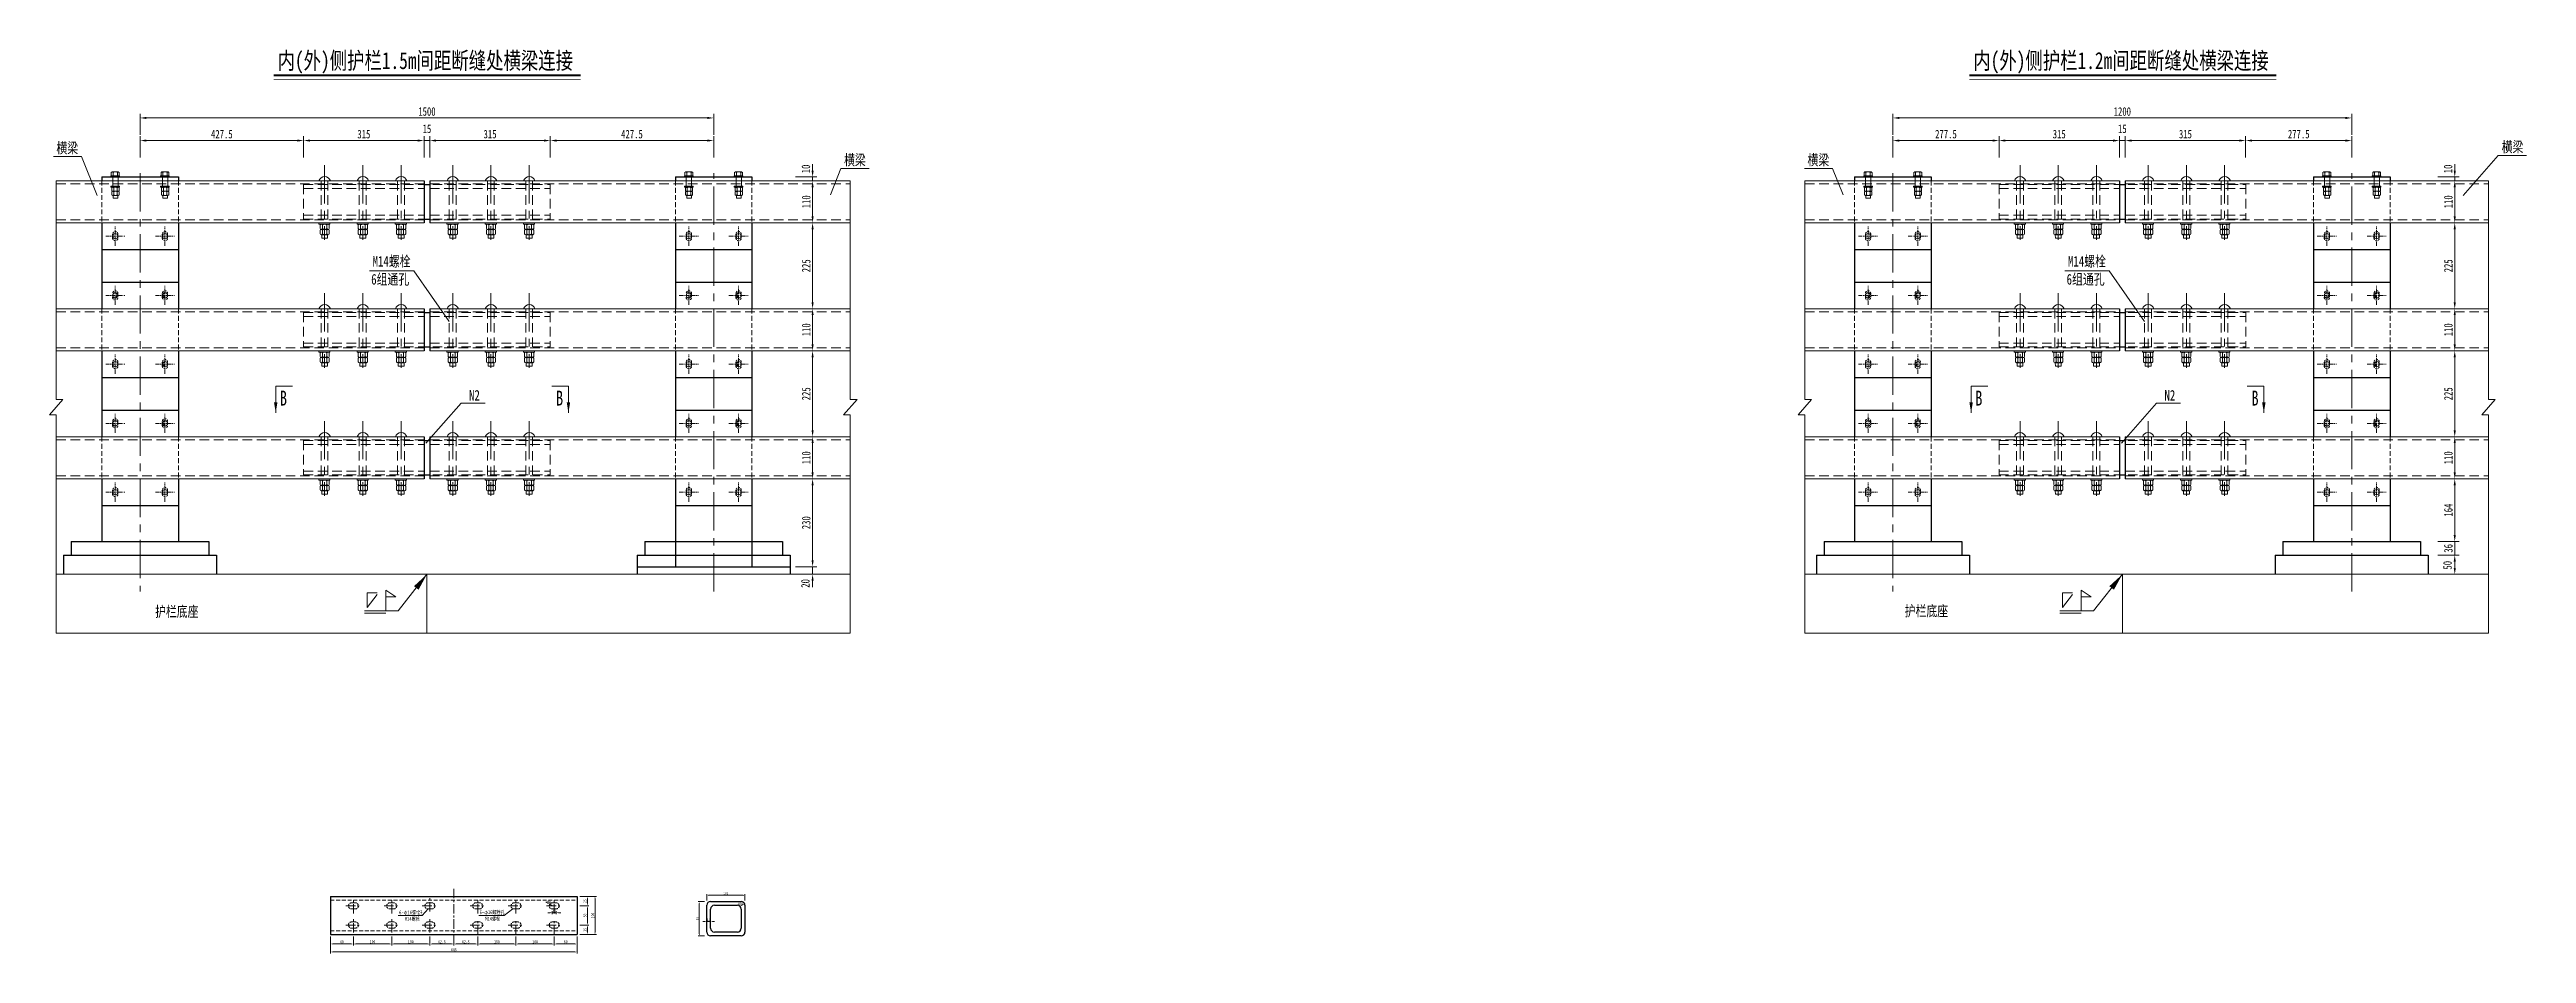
# Model space of a CAD drawing. Extents: x 110401 to 243087, y 22759 to 47640.
# Drawn here: x 110401 to 116878, y 22759 to 25126 of the extents above; entities that cross this region are included whole.
import ezdxf
from ezdxf.enums import TextEntityAlignment as Align

# ---------------------------------------------------------------- set-up
doc = ezdxf.new("R2010")
doc.units = 0
doc.header["$MEASUREMENT"] = 0
for name, pattern in [('CENTERX2', [4, 2.5, -0.5, 0.5, -0.5]), ('DASHED', [0.75, 0.5, -0.25]), ('DASHED2', [0.375, 0.25, -0.125])]:
    doc.linetypes.add(name, pattern=pattern)
doc.layers.get('0').update_dxf_attribs({"lineweight": 15})
doc.layers.get('Defpoints').update_dxf_attribs({"color": 9, "lineweight": 5})
for name, color, linetype, lineweight in [('dashed', 4, 'DASHED2', 13), ('中心线', 2, 'CENTERX2', 15), ('文字', 7, 'Continuous', 15), ('文字说明', 7, 'Continuous', 15), ('标注', 4, 'Continuous', 13), ('钢板单线', 1, 'Continuous', 25), ('钢板双线', 2, 'Continuous', 15)]:
    doc.layers.add(name, color=color, linetype=linetype, lineweight=lineweight)
doc.styles.get("Standard").update_dxf_attribs({"font": '仿宋_GB2312.ttf', "width": 0.75})
doc.styles.add('仿宋', font='仿宋_GB2312.ttf', dxfattribs={"width": 0.75})
doc.dimstyles.new('0.1', dxfattribs={"dimscale": 0, "dimtxt": 2, "dimasz": 1.5, "dimexe": 1, "dimexo": 1, "dimgap": 0.5, "dimtad": 1, "dimdec": 1, "dimdsep": 46, "dimtxsty": 'Standard', "dimcen": 0.2, "dimclrd": 256, "dimclre": 256, "dimclrt": 7, "dimadec": 3, "dimazin": 2, "dimtfac": 1, "dimtdec": 1, "dimtmove": 2, "dimatfit": 3, "dimfxl": 5, "dimfxlon": 1, "dimtolj": 1, "dimtzin": 0, "dimlwd": -1, "dimlwe": -1, "dimarcsym": 0})
doc.dimstyles.new('1', dxfattribs={"dimscale": 0, "dimtxt": 2.5, "dimasz": 4, "dimexe": 1.5, "dimexo": 1.5, "dimgap": 0.8, "dimtad": 1, "dimdsep": 46, "dimtxsty": 'Standard', "dimcen": 0, "dimclrd": 2, "dimclre": 2, "dimclrt": 7, "dimadec": 5, "dimazin": 2, "dimtfac": 1, "dimtofl": 0, "dimtmove": 2, "dimatfit": 3, "dimfxl": 1, "dimtolj": 1, "dimtzin": 0, "dimlwd": 15, "dimlwe": 15, "dimarcsym": 0})

msp = doc.modelspace()

# ---------------------------------------------------------------- texts
at = {"width": 0.75}
for s, p in [('横梁', (110418.63, 24853.92)), ('横梁', (116813.08, 24856.92)), ('横梁', (112478.32, 24822.62)), ('横梁', (114997.72, 24822.62)), ('M14螺栓', (111245.45, 24557.42)), ('M14螺栓', (115678.99, 24557.42)), ('6组通孔', (111241.83, 24510.36)), ('6组通孔', (115675.37, 24510.36)), ('N2', (111497.64, 24206.66)), ('N2', (115931.18, 24206.66)), ('护栏底座', (110676.53, 23640.7)), ('护栏底座', (115251.88, 23642.19))]:
    msp.add_text(s, height=27.778, dxfattribs=at).set_placement(p)
at = {"width": 0.7}
for p in [(111012.33, 24213.11), (111734.5, 24213.11), (115445.87, 24213.11), (116168.04, 24213.11)]:
    msp.add_attdef('B', text='', height=38.89, dxfattribs=at).set_placement(p, align=Align.MIDDLE_CENTER)
at = {"layer": '文字说明', "style": '仿宋', "width": 0.75}
for s, p in [('内(外)侧护栏1.5m间距断缝处横梁连接', (110997.01, 25074.4)), ('内(外)侧护栏1.2m间距断缝处横梁连接', (115431.38, 25074.4))]:
    msp.add_text(s, height=44.4444, dxfattribs=at).set_placement(p)
at = {"layer": '标注', "width": 0.75}
for s, p in [('6-φ16螺栓孔', (111314.88, 22861.92)), ('6-φ16螺栓孔', (111525.31, 22862.46)), ('M14螺栓', (111329.33, 22844.97)), ('M14螺栓', (111539.77, 22845.51))]:
    msp.add_text(s, height=10, dxfattribs=at).set_placement(p)

# ---------------------------------------------------------------- blocks, each defined once
blk = doc.blocks.new('m2')
at = {"layer": '钢板双线', "ltscale": 0.2}
for p, q in [((81074.4, 24797), (81067.4, 24797)), ((81074.5, 24785), (81067.5, 24785)), ((81098.7, 24802.8), (81096, 24802.8)), ((81098.7, 24780.1), (81096, 24780.1)), ((81098.7, 24802.8), (81098.7, 24780.1)), ((81122.7, 24798.2), (81098.7, 24798.2)), ((81122.7, 24784.2), (81098.7, 24784.2))]:
    blk.add_line(p, q, dxfattribs=at)
at = {"layer": '钢板双线'}
for p, q in [((81067.5, 24785), (81067.4, 24797)), ((81074.4, 24798), (81074.5, 24784)), ((81076.1, 24800.3), (81083.7, 24800.3)), ((81083.7, 24795.6), (81076.1, 24795.6)), ((81083.7, 24786.3), (81076.1, 24786.3)), ((81076.1, 24781.6), (81083.7, 24781.6)), ((81085.3, 24798), (81085.3, 24784)), ((81085.3, 24798), (81085.3, 24784)), ((81086.9, 24800.3), (81094.4, 24800.3)), ((81094.4, 24795.6), (81086.9, 24795.6)), ((81094.4, 24786.3), (81086.9, 24786.3)), ((81086.9, 24781.6), (81094.5, 24781.6)), ((81096, 24802.8), (81096, 24780.1)), ((81096, 24798), (81096.1, 24784)), ((81122.7, 24802.8), (81122.7, 24780.1)), ((81125.5, 24802.8), (81122.7, 24802.8)), ((81125.5, 24780.1), (81122.7, 24780.1)), ((81125.5, 24802.8), (81125.5, 24780.1)), ((81134.7, 24801.8), (81125.5, 24801.8)), ((81125.5, 24797.1), (81134.7, 24797.1)), ((81125.5, 24785.8), (81134.7, 24785.8)), ((81134.7, 24781.1), (81125.5, 24781.1)), ((81136.3, 24799.5), (81136.3, 24783.5))]:
    blk.add_line(p, q, dxfattribs=at)
at = {"layer": '钢板双线', "extrusion": (0, 0, -1)}
for centre, major_axis, ratio, start_param, end_param in [((81089.8, 24798), (-15.4, 0), 0.341432, -0.460921, 0.460921), ((81069.9, 24791), (-15.4, 0), 0.682865, 2.680671, 3.602514), ((81069.9, 24784), (-15.4, 0), 0.341432, 2.680671, 3.602514), ((81100.6, 24798), (-15.4, 0), 0.341432, -0.460921, 0.460921), ((81080.7, 24791), (-15.4, 0), 0.682865, 2.680671, 3.602514), ((81080.7, 24784), (-15.4, 0), 0.341432, 2.680671, 3.602514), ((81121, 24791.5), (15.4, 0), 0.829193, -0.460921, 0.460921), ((81121, 24783.5), (15.4, 0), 0.341432, -0.460921, 0.460921)]:
    blk.add_ellipse(centre, major_axis=major_axis, ratio=ratio, start_param=start_param, end_param=end_param, dxfattribs=at)
at = {"layer": '钢板双线'}
for centre, major_axis, ratio, start_param, end_param in [((81089.8, 24791), (15.4, 0), 0.682865, 2.680671, 3.602514), ((81089.8, 24784), (15.4, 0), 0.341432, 2.680671, 3.602514), ((81069.9, 24798), (15.4, 0), 0.341432, -0.460921, 0.460921), ((81100.6, 24791), (15.4, 0), 0.682865, 2.680671, 3.602514), ((81100.6, 24784), (15.4, 0), 0.341432, 2.680671, 3.602514), ((81080.7, 24798), (15.4, 0), 0.341432, -0.460921, 0.460921), ((81121, 24799.5), (-15.4, 0), 0.341432, 2.680671, 3.602514)]:
    blk.add_ellipse(centre, major_axis=major_axis, ratio=ratio, start_param=start_param, end_param=end_param, dxfattribs=at)
blk = doc.blocks.new('*D402')
at = {"layer": 'Defpoints', "color": 0, "transparency": 16777216}
for p in [(111065.1, 24887.2), (110637.6, 24791.9), (111065.1, 24726.9)]:
    blk.add_point(p, dxfattribs=at)
at = {"layer": '标注', "transparency": 16777216}
for p, q in [((110637.6, 24842.8), (110637.6, 24898.3)), ((111065.1, 24842.8), (111065.1, 24898.3))]:
    blk.add_line(p, q, dxfattribs=at)
at = {"layer": '标注', "color": 4, "transparency": 16777216}
blk.add_line((110654.2, 24887.2), (111048.4, 24887.2), dxfattribs=at)
for points in [[(110654.2, 24890), (110654.2, 24884.4), (110637.6, 24887.2)], [(111048.4, 24890), (111048.4, 24884.4), (111065.1, 24887.2)]]:
    blk.add_solid(points, dxfattribs=at)
at = {"layer": '标注', "color": 7, "transparency": 16777216, "insert": (110851.3, 24903.9), "char_height": 22.22, "attachment_point": 5}
blk.add_mtext('\\A1;427.5', dxfattribs=at)
blk = doc.blocks.new('*D403')
at = {"layer": 'Defpoints', "color": 0, "transparency": 16777216}
for p in [(112137.6, 24946.4), (110637.6, 24750.5), (112137.6, 24724.9)]:
    blk.add_point(p, dxfattribs=at)
at = {"layer": '标注', "transparency": 16777216}
for p, q in [((110637.6, 24901.9), (110637.6, 24957.5)), ((112137.6, 24901.9), (112137.6, 24957.5))]:
    blk.add_line(p, q, dxfattribs=at)
at = {"layer": '标注', "color": 4, "transparency": 16777216}
blk.add_line((110654.2, 24946.4), (112120.9, 24946.4), dxfattribs=at)
for points in [[(110654.2, 24949.2), (110654.2, 24943.6), (110637.6, 24946.4)], [(112120.9, 24949.2), (112120.9, 24943.6), (112137.6, 24946.4)]]:
    blk.add_solid(points, dxfattribs=at)
at = {"layer": '标注', "color": 7, "transparency": 16777216, "insert": (111387.6, 24963.1), "char_height": 22.22, "attachment_point": 5}
blk.add_mtext('\\A1;1500', dxfattribs=at)
blk = doc.blocks.new('*D404')
at = {"layer": 'Defpoints', "color": 0, "transparency": 16777216}
for p in [(111720.4, 22884), (111761.8, 22909), (111807.1, 22884)]:
    blk.add_point(p, dxfattribs=at)
at = {"layer": '标注', "transparency": 16777216}
for p, q in [((111787.1, 22909), (111811.1, 22909)), ((111787.1, 22884), (111811.1, 22884))]:
    blk.add_line(p, q, dxfattribs=at)
at = {"layer": '标注', "color": 4, "transparency": 16777216}
blk.add_line((111807.1, 22903), (111807.1, 22890), dxfattribs=at)
for points in [[(111806.1, 22903), (111808.1, 22903), (111807.1, 22909)], [(111806.1, 22890), (111808.1, 22890), (111807.1, 22884)]]:
    blk.add_solid(points, dxfattribs=at)
at = {"layer": '标注', "color": 7, "transparency": 16777216, "insert": (111801.1, 22896.5), "char_height": 8, "attachment_point": 5, "rotation": 90}
blk.add_mtext('\\A1;25', dxfattribs=at)
blk = doc.blocks.new('*D405')
at = {"layer": 'Defpoints', "color": 0, "transparency": 16777216}
for p in [(111720.4, 22884), (111720.4, 22834), (111807.1, 22834)]:
    blk.add_point(p, dxfattribs=at)
at = {"layer": '标注', "transparency": 16777216}
for p, q in [((111787.1, 22884), (111811.1, 22884)), ((111787.1, 22834), (111811.1, 22834))]:
    blk.add_line(p, q, dxfattribs=at)
at = {"layer": '标注', "color": 4, "transparency": 16777216}
blk.add_line((111807.1, 22878), (111807.1, 22840), dxfattribs=at)
for points in [[(111806.1, 22878), (111808.1, 22878), (111807.1, 22884)], [(111806.1, 22840), (111808.1, 22840), (111807.1, 22834)]]:
    blk.add_solid(points, dxfattribs=at)
at = {"layer": '标注', "color": 7, "transparency": 16777216, "insert": (111801.1, 22859), "char_height": 8, "attachment_point": 5, "rotation": 90}
blk.add_mtext('\\A1;50', dxfattribs=at)
blk = doc.blocks.new('*D406')
at = {"layer": 'Defpoints', "color": 0, "transparency": 16777216}
for p in [(111720.4, 22834), (111754.6, 22809), (111807.1, 22809)]:
    blk.add_point(p, dxfattribs=at)
at = {"layer": '标注', "transparency": 16777216}
for p, q in [((111787.1, 22834), (111811.1, 22834)), ((111787.1, 22809), (111811.1, 22809))]:
    blk.add_line(p, q, dxfattribs=at)
at = {"layer": '标注', "color": 4, "transparency": 16777216}
blk.add_line((111807.1, 22828), (111807.1, 22815), dxfattribs=at)
for points in [[(111806.1, 22828), (111808.1, 22828), (111807.1, 22834)], [(111806.1, 22815), (111808.1, 22815), (111807.1, 22809)]]:
    blk.add_solid(points, dxfattribs=at)
at = {"layer": '标注', "color": 7, "transparency": 16777216, "insert": (111801.1, 22821.5), "char_height": 8, "attachment_point": 5, "rotation": 90}
blk.add_mtext('\\A1;25', dxfattribs=at)
blk = doc.blocks.new('*D407')
at = {"layer": 'Defpoints', "color": 0, "transparency": 16777216}
for p in [(111135.4, 22811.7), (111195.4, 22830.5), (111195.4, 22784.3)]:
    blk.add_point(p, dxfattribs=at)
at = {"layer": '标注', "transparency": 16777216}
for p, q in [((111135.4, 22804.3), (111135.4, 22780.3)), ((111195.4, 22804.3), (111195.4, 22780.3))]:
    blk.add_line(p, q, dxfattribs=at)
at = {"layer": '标注', "color": 4, "transparency": 16777216}
blk.add_line((111141.4, 22784.3), (111189.4, 22784.3), dxfattribs=at)
for points in [[(111141.4, 22785.3), (111141.4, 22783.3), (111135.4, 22784.3)], [(111189.4, 22785.3), (111189.4, 22783.3), (111195.4, 22784.3)]]:
    blk.add_solid(points, dxfattribs=at)
at = {"layer": '标注', "color": 7, "transparency": 16777216, "insert": (111165.4, 22790.3), "char_height": 8, "attachment_point": 5}
blk.add_mtext('\\A1;60', dxfattribs=at)
blk = doc.blocks.new('*D408')
at = {"layer": 'Defpoints', "color": 0, "transparency": 16777216}
for p in [(111195.4, 22830.5), (111295.4, 22834.7), (111295.4, 22784.3)]:
    blk.add_point(p, dxfattribs=at)
at = {"layer": '标注', "transparency": 16777216}
for p, q in [((111195.4, 22804.3), (111195.4, 22780.3)), ((111295.4, 22804.3), (111295.4, 22780.3))]:
    blk.add_line(p, q, dxfattribs=at)
at = {"layer": '标注', "color": 4, "transparency": 16777216}
blk.add_line((111201.4, 22784.3), (111289.4, 22784.3), dxfattribs=at)
for points in [[(111201.4, 22785.3), (111201.4, 22783.3), (111195.4, 22784.3)], [(111289.4, 22785.3), (111289.4, 22783.3), (111295.4, 22784.3)]]:
    blk.add_solid(points, dxfattribs=at)
at = {"layer": '标注', "color": 7, "transparency": 16777216, "insert": (111245.4, 22790.3), "char_height": 8, "attachment_point": 5}
blk.add_mtext('\\A1;100', dxfattribs=at)
blk = doc.blocks.new('*D409')
at = {"layer": 'Defpoints', "color": 0, "transparency": 16777216}
for p in [(111295.4, 22834.7), (111395.4, 22834.7), (111395.4, 22784.3)]:
    blk.add_point(p, dxfattribs=at)
at = {"layer": '标注', "transparency": 16777216}
for p, q in [((111295.4, 22804.3), (111295.4, 22780.3)), ((111395.4, 22804.3), (111395.4, 22780.3))]:
    blk.add_line(p, q, dxfattribs=at)
at = {"layer": '标注', "color": 4, "transparency": 16777216}
blk.add_line((111301.4, 22784.3), (111389.4, 22784.3), dxfattribs=at)
for points in [[(111301.4, 22785.3), (111301.4, 22783.3), (111295.4, 22784.3)], [(111389.4, 22785.3), (111389.4, 22783.3), (111395.4, 22784.3)]]:
    blk.add_solid(points, dxfattribs=at)
at = {"layer": '标注', "color": 7, "transparency": 16777216, "insert": (111345.4, 22790.3), "char_height": 8, "attachment_point": 5}
blk.add_mtext('\\A1;100', dxfattribs=at)
blk = doc.blocks.new('*D410')
at = {"layer": 'Defpoints', "color": 0, "transparency": 16777216}
for p in [(111720.4, 22834.7), (111780.4, 22807.7), (111720.4, 22784.3)]:
    blk.add_point(p, dxfattribs=at)
at = {"layer": '标注', "transparency": 16777216}
for p, q in [((111720.4, 22804.3), (111720.4, 22780.3)), ((111780.4, 22803.7), (111780.4, 22780.3))]:
    blk.add_line(p, q, dxfattribs=at)
at = {"layer": '标注', "color": 4, "transparency": 16777216}
blk.add_line((111774.4, 22784.3), (111726.4, 22784.3), dxfattribs=at)
for points in [[(111726.4, 22785.3), (111726.4, 22783.3), (111720.4, 22784.3)], [(111774.4, 22785.3), (111774.4, 22783.3), (111780.4, 22784.3)]]:
    blk.add_solid(points, dxfattribs=at)
at = {"layer": '标注', "color": 7, "transparency": 16777216, "insert": (111750.4, 22790.3), "char_height": 8, "attachment_point": 5}
blk.add_mtext('\\A1;60', dxfattribs=at)
blk = doc.blocks.new('*D411')
at = {"layer": 'Defpoints', "color": 0, "transparency": 16777216}
for p in [(111620.4, 22834.7), (111720.4, 22834.7), (111620.4, 22784.3)]:
    blk.add_point(p, dxfattribs=at)
at = {"layer": '标注', "transparency": 16777216}
for p, q in [((111620.4, 22804.3), (111620.4, 22780.3)), ((111720.4, 22804.3), (111720.4, 22780.3))]:
    blk.add_line(p, q, dxfattribs=at)
at = {"layer": '标注', "color": 4, "transparency": 16777216}
blk.add_line((111714.4, 22784.3), (111626.4, 22784.3), dxfattribs=at)
for points in [[(111626.4, 22785.3), (111626.4, 22783.3), (111620.4, 22784.3)], [(111714.4, 22785.3), (111714.4, 22783.3), (111720.4, 22784.3)]]:
    blk.add_solid(points, dxfattribs=at)
at = {"layer": '标注', "color": 7, "transparency": 16777216, "insert": (111670.4, 22790.3), "char_height": 8, "attachment_point": 5}
blk.add_mtext('\\A1;100', dxfattribs=at)
blk = doc.blocks.new('*D412')
at = {"layer": 'Defpoints', "color": 0, "transparency": 16777216}
for p in [(111520.4, 22834.7), (111620.4, 22834.7), (111520.4, 22784.3)]:
    blk.add_point(p, dxfattribs=at)
at = {"layer": '标注', "transparency": 16777216}
for p, q in [((111520.4, 22804.3), (111520.4, 22780.3)), ((111620.4, 22804.3), (111620.4, 22780.3))]:
    blk.add_line(p, q, dxfattribs=at)
at = {"layer": '标注', "color": 4, "transparency": 16777216}
blk.add_line((111614.4, 22784.3), (111526.4, 22784.3), dxfattribs=at)
for points in [[(111526.4, 22785.3), (111526.4, 22783.3), (111520.4, 22784.3)], [(111614.4, 22785.3), (111614.4, 22783.3), (111620.4, 22784.3)]]:
    blk.add_solid(points, dxfattribs=at)
at = {"layer": '标注', "color": 7, "transparency": 16777216, "insert": (111570.4, 22790.3), "char_height": 8, "attachment_point": 5}
blk.add_mtext('\\A1;100', dxfattribs=at)
blk = doc.blocks.new('*D413')
at = {"layer": 'Defpoints', "color": 0, "transparency": 16777216}
for p in [(111766, 22909), (111751.5, 22809), (111827.1, 22809)]:
    blk.add_point(p, dxfattribs=at)
at = {"layer": '标注', "transparency": 16777216}
for p, q in [((111807.1, 22909), (111831.1, 22909)), ((111807.1, 22809), (111831.1, 22809))]:
    blk.add_line(p, q, dxfattribs=at)
at = {"layer": '标注', "color": 4, "transparency": 16777216}
blk.add_line((111827.1, 22903), (111827.1, 22815), dxfattribs=at)
for points in [[(111826.1, 22903), (111828.1, 22903), (111827.1, 22909)], [(111826.1, 22815), (111828.1, 22815), (111827.1, 22809)]]:
    blk.add_solid(points, dxfattribs=at)
at = {"layer": '标注', "color": 7, "transparency": 16777216, "insert": (111821.1, 22859), "char_height": 8, "attachment_point": 5, "rotation": 90}
blk.add_mtext('\\A1;100', dxfattribs=at)
blk = doc.blocks.new('*D414')
at = {"layer": 'Defpoints', "color": 0, "transparency": 16777216}
for p in [(111380.1, 24887.2), (111065.1, 24726.9), (111380.1, 24726.9)]:
    blk.add_point(p, dxfattribs=at)
at = {"layer": '标注', "transparency": 16777216}
for p, q in [((111065.1, 24842.8), (111065.1, 24898.3)), ((111380.1, 24842.8), (111380.1, 24898.3))]:
    blk.add_line(p, q, dxfattribs=at)
at = {"layer": '标注', "color": 4, "transparency": 16777216}
blk.add_line((111081.7, 24887.2), (111363.4, 24887.2), dxfattribs=at)
for points in [[(111081.7, 24890), (111081.7, 24884.4), (111065.1, 24887.2)], [(111363.4, 24890), (111363.4, 24884.4), (111380.1, 24887.2)]]:
    blk.add_solid(points, dxfattribs=at)
at = {"layer": '标注', "color": 7, "transparency": 16777216, "insert": (111222.6, 24903.9), "char_height": 22.22, "attachment_point": 5}
blk.add_mtext('\\A1;315', dxfattribs=at)
blk = doc.blocks.new('*D415')
at = {"layer": 'Defpoints', "color": 0, "transparency": 16777216}
for p in [(111380.1, 24887.2), (111380.1, 24726.9), (111395.1, 24726.9)]:
    blk.add_point(p, dxfattribs=at)
at = {"layer": '标注', "color": 4, "transparency": 16777216}
for p, q in [((111363.4, 24887.2), (111346.7, 24887.2)), ((111395.1, 24887.2), (111380.1, 24887.2)), ((111411.7, 24887.2), (111428.4, 24887.2))]:
    blk.add_line(p, q, dxfattribs=at)
at = {"layer": '标注', "transparency": 16777216}
for p, q in [((111380.1, 24842.8), (111380.1, 24898.3)), ((111395.1, 24842.8), (111395.1, 24898.3))]:
    blk.add_line(p, q, dxfattribs=at)
at = {"layer": '标注', "color": 4, "transparency": 16777216}
for points in [[(111363.4, 24890), (111363.4, 24884.4), (111380.1, 24887.2)], [(111411.7, 24890), (111411.7, 24884.4), (111395.1, 24887.2)]]:
    blk.add_solid(points, dxfattribs=at)
at = {"layer": '标注', "color": 7, "transparency": 16777216, "insert": (111387.6, 24917.8), "char_height": 22.22, "attachment_point": 5}
blk.add_mtext('\\A1;15', dxfattribs=at)
blk = doc.blocks.new('*D416')
at = {"layer": 'Defpoints', "color": 0, "transparency": 16777216}
for p in [(111710.1, 24887.2), (111395.1, 24726.9), (111710.1, 24726.9)]:
    blk.add_point(p, dxfattribs=at)
at = {"layer": '标注', "transparency": 16777216}
for p, q in [((111395.1, 24842.8), (111395.1, 24898.3)), ((111710.1, 24842.8), (111710.1, 24898.3))]:
    blk.add_line(p, q, dxfattribs=at)
at = {"layer": '标注', "color": 4, "transparency": 16777216}
blk.add_line((111411.7, 24887.2), (111693.4, 24887.2), dxfattribs=at)
for points in [[(111411.7, 24890), (111411.7, 24884.4), (111395.1, 24887.2)], [(111693.4, 24890), (111693.4, 24884.4), (111710.1, 24887.2)]]:
    blk.add_solid(points, dxfattribs=at)
at = {"layer": '标注', "color": 7, "transparency": 16777216, "insert": (111552.6, 24903.9), "char_height": 22.22, "attachment_point": 5}
blk.add_mtext('\\A1;315', dxfattribs=at)
blk = doc.blocks.new('*D417')
at = {"layer": 'Defpoints', "color": 0, "transparency": 16777216}
for p in [(112137.6, 24887.2), (111710.1, 24726.9), (112137.6, 24726.9)]:
    blk.add_point(p, dxfattribs=at)
at = {"layer": '标注', "transparency": 16777216}
for p, q in [((111710.1, 24842.8), (111710.1, 24898.3)), ((112137.6, 24842.8), (112137.6, 24898.3))]:
    blk.add_line(p, q, dxfattribs=at)
at = {"layer": '标注', "color": 4, "transparency": 16777216}
blk.add_line((111726.7, 24887.2), (112120.9, 24887.2), dxfattribs=at)
for points in [[(111726.7, 24890), (111726.7, 24884.4), (111710.1, 24887.2)], [(112120.9, 24890), (112120.9, 24884.4), (112137.6, 24887.2)]]:
    blk.add_solid(points, dxfattribs=at)
at = {"layer": '标注', "color": 7, "transparency": 16777216, "insert": (111923.8, 24903.9), "char_height": 22.22, "attachment_point": 5}
blk.add_mtext('\\A1;427.5', dxfattribs=at)
blk = doc.blocks.new('*D418')
at = {"layer": 'Defpoints', "color": 0, "transparency": 16777216}
for p in [(112258.8, 24791.9), (112258.8, 24781.9), (112396.1, 24781.9)]:
    blk.add_point(p, dxfattribs=at)
at = {"layer": '标注', "color": 4, "transparency": 16777216}
for p, q in [((112396.1, 24808.6), (112396.1, 24825.2)), ((112396.1, 24791.9), (112396.1, 24781.9)), ((112396.1, 24765.2), (112396.1, 24748.6))]:
    blk.add_line(p, q, dxfattribs=at)
at = {"layer": '标注', "transparency": 16777216}
for p, q in [((112351.7, 24791.9), (112407.2, 24791.9)), ((112351.7, 24781.9), (112407.2, 24781.9))]:
    blk.add_line(p, q, dxfattribs=at)
at = {"layer": '标注', "color": 4, "transparency": 16777216}
for points in [[(112393.4, 24808.6), (112398.9, 24808.6), (112396.1, 24791.9)], [(112393.4, 24765.2), (112398.9, 24765.2), (112396.1, 24781.9)]]:
    blk.add_solid(points, dxfattribs=at)
at = {"layer": '标注', "color": 7, "transparency": 16777216, "insert": (112378.7, 24813), "char_height": 22.22, "attachment_point": 5, "rotation": 90}
blk.add_mtext('\\A1;10', dxfattribs=at)
blk = doc.blocks.new('*D419')
at = {"layer": 'Defpoints', "color": 0, "transparency": 16777216}
for p in [(112258.8, 24781.9), (112258.8, 24671.9), (112396.1, 24671.9)]:
    blk.add_point(p, dxfattribs=at)
at = {"layer": '标注', "transparency": 16777216}
for p, q in [((112351.7, 24781.9), (112407.2, 24781.9)), ((112351.7, 24671.9), (112407.2, 24671.9))]:
    blk.add_line(p, q, dxfattribs=at)
at = {"layer": '标注', "color": 4, "transparency": 16777216}
blk.add_line((112396.1, 24765.2), (112396.1, 24688.6), dxfattribs=at)
for points in [[(112393.4, 24765.2), (112398.9, 24765.2), (112396.1, 24781.9)], [(112393.4, 24688.6), (112398.9, 24688.6), (112396.1, 24671.9)]]:
    blk.add_solid(points, dxfattribs=at)
at = {"layer": '标注', "color": 7, "transparency": 16777216, "insert": (112379.5, 24726.9), "char_height": 22.22, "attachment_point": 5, "rotation": 90}
blk.add_mtext('\\A1;110', dxfattribs=at)
blk = doc.blocks.new('*D420')
at = {"layer": 'Defpoints', "color": 0, "transparency": 16777216}
for p in [(112258.8, 24671.9), (112258.8, 24446.9), (112396.1, 24446.9)]:
    blk.add_point(p, dxfattribs=at)
at = {"layer": '标注', "transparency": 16777216}
for p, q in [((112351.7, 24671.9), (112407.2, 24671.9)), ((112351.7, 24446.9), (112407.2, 24446.9))]:
    blk.add_line(p, q, dxfattribs=at)
at = {"layer": '标注', "color": 4, "transparency": 16777216}
blk.add_line((112396.1, 24655.2), (112396.1, 24463.6), dxfattribs=at)
for points in [[(112393.4, 24655.2), (112398.9, 24655.2), (112396.1, 24671.9)], [(112393.4, 24463.6), (112398.9, 24463.6), (112396.1, 24446.9)]]:
    blk.add_solid(points, dxfattribs=at)
at = {"layer": '标注', "color": 7, "transparency": 16777216, "insert": (112379.5, 24559.4), "char_height": 22.22, "attachment_point": 5, "rotation": 90}
blk.add_mtext('\\A1;225', dxfattribs=at)
blk = doc.blocks.new('*D421')
at = {"layer": 'Defpoints', "color": 0, "transparency": 16777216}
for p in [(112305.8, 24446.9), (112305.8, 24336.9), (112396.1, 24336.9)]:
    blk.add_point(p, dxfattribs=at)
at = {"layer": '标注', "transparency": 16777216}
for p, q in [((112351.7, 24446.9), (112407.2, 24446.9)), ((112351.7, 24336.9), (112407.2, 24336.9))]:
    blk.add_line(p, q, dxfattribs=at)
at = {"layer": '标注', "color": 4, "transparency": 16777216}
blk.add_line((112396.1, 24430.2), (112396.1, 24353.6), dxfattribs=at)
for points in [[(112393.4, 24430.2), (112398.9, 24430.2), (112396.1, 24446.9)], [(112393.4, 24353.6), (112398.9, 24353.6), (112396.1, 24336.9)]]:
    blk.add_solid(points, dxfattribs=at)
at = {"layer": '标注', "color": 7, "transparency": 16777216, "insert": (112379.5, 24391.9), "char_height": 22.22, "attachment_point": 5, "rotation": 90}
blk.add_mtext('\\A1;110', dxfattribs=at)
blk = doc.blocks.new('*D422')
at = {"layer": 'Defpoints', "color": 0, "transparency": 16777216}
for p in [(112305.8, 24336.9), (112284.5, 24111.9), (112396.1, 24111.9)]:
    blk.add_point(p, dxfattribs=at)
at = {"layer": '标注', "transparency": 16777216}
for p, q in [((112351.7, 24336.9), (112407.2, 24336.9)), ((112351.7, 24111.9), (112407.2, 24111.9))]:
    blk.add_line(p, q, dxfattribs=at)
at = {"layer": '标注', "color": 4, "transparency": 16777216}
blk.add_line((112396.1, 24320.2), (112396.1, 24128.6), dxfattribs=at)
for points in [[(112393.4, 24320.2), (112398.9, 24320.2), (112396.1, 24336.9)], [(112393.4, 24128.6), (112398.9, 24128.6), (112396.1, 24111.9)]]:
    blk.add_solid(points, dxfattribs=at)
at = {"layer": '标注', "color": 7, "transparency": 16777216, "insert": (112379.5, 24224.4), "char_height": 22.22, "attachment_point": 5, "rotation": 90}
blk.add_mtext('\\A1;225', dxfattribs=at)
blk = doc.blocks.new('*D423')
at = {"layer": 'Defpoints', "color": 0, "transparency": 16777216}
for p in [(112258.8, 24111.9), (112258.8, 24001.9), (112396.1, 24001.9)]:
    blk.add_point(p, dxfattribs=at)
at = {"layer": '标注', "transparency": 16777216}
for p, q in [((112351.7, 24111.9), (112407.2, 24111.9)), ((112351.7, 24001.9), (112407.2, 24001.9))]:
    blk.add_line(p, q, dxfattribs=at)
at = {"layer": '标注', "color": 4, "transparency": 16777216}
blk.add_line((112396.1, 24095.2), (112396.1, 24018.6), dxfattribs=at)
for points in [[(112393.4, 24095.2), (112398.9, 24095.2), (112396.1, 24111.9)], [(112393.4, 24018.6), (112398.9, 24018.6), (112396.1, 24001.9)]]:
    blk.add_solid(points, dxfattribs=at)
at = {"layer": '标注', "color": 7, "transparency": 16777216, "insert": (112379.5, 24056.9), "char_height": 22.22, "attachment_point": 5, "rotation": 90}
blk.add_mtext('\\A1;110', dxfattribs=at)
blk = doc.blocks.new('*D424')
at = {"layer": 'Defpoints', "color": 0, "transparency": 16777216}
for p in [(112258.8, 24001.9), (112258.8, 23771.9), (112396.1, 23771.9)]:
    blk.add_point(p, dxfattribs=at)
at = {"layer": '标注', "transparency": 16777216}
for p, q in [((112351.7, 24001.9), (112407.2, 24001.9)), ((112351.7, 23771.9), (112407.2, 23771.9))]:
    blk.add_line(p, q, dxfattribs=at)
at = {"layer": '标注', "color": 4, "transparency": 16777216}
blk.add_line((112396.1, 23985.2), (112396.1, 23788.6), dxfattribs=at)
for points in [[(112393.4, 23985.2), (112398.9, 23985.2), (112396.1, 24001.9)], [(112393.4, 23788.6), (112398.9, 23788.6), (112396.1, 23771.9)]]:
    blk.add_solid(points, dxfattribs=at)
at = {"layer": '标注', "color": 7, "transparency": 16777216, "insert": (112379.5, 23886.9), "char_height": 22.22, "attachment_point": 5, "rotation": 90}
blk.add_mtext('\\A1;230', dxfattribs=at)
blk = doc.blocks.new('*D425')
at = {"layer": 'Defpoints', "color": 0, "transparency": 16777216}
for p in [(112318.9, 23771.9), (112318.9, 23751.9), (112396.1, 23751.9)]:
    blk.add_point(p, dxfattribs=at)
at = {"layer": '标注', "transparency": 16777216}
for p, q in [((112351.7, 23771.9), (112407.2, 23771.9)), ((112351.7, 23751.9), (112407.2, 23751.9))]:
    blk.add_line(p, q, dxfattribs=at)
at = {"layer": '标注', "color": 4, "transparency": 16777216}
for p, q in [((112396.1, 23788.6), (112396.1, 23805.2)), ((112396.1, 23771.9), (112396.1, 23751.9)), ((112396.1, 23735.2), (112396.1, 23718.6))]:
    blk.add_line(p, q, dxfattribs=at)
for points in [[(112393.4, 23788.6), (112398.9, 23788.6), (112396.1, 23771.9)], [(112393.4, 23735.2), (112398.9, 23735.2), (112396.1, 23751.9)]]:
    blk.add_solid(points, dxfattribs=at)
at = {"layer": '标注', "color": 7, "transparency": 16777216, "insert": (112377.2, 23728.1), "char_height": 22.22, "attachment_point": 5, "rotation": 90}
blk.add_mtext('\\A1;20', dxfattribs=at)
blk = doc.blocks.new('*D440')
at = {"layer": 'Defpoints', "color": 0, "transparency": 16777216}
for p in [(111395.4, 22834), (111457.9, 22834), (111457.9, 22784.3)]:
    blk.add_point(p, dxfattribs=at)
at = {"layer": '标注', "transparency": 16777216}
for p, q in [((111395.4, 22800.3), (111395.4, 22780.3)), ((111457.9, 22800.3), (111457.9, 22780.3))]:
    blk.add_line(p, q, dxfattribs=at)
at = {"layer": '标注', "color": 4, "transparency": 16777216}
blk.add_line((111401.4, 22784.3), (111451.9, 22784.3), dxfattribs=at)
for points in [[(111401.4, 22785.3), (111401.4, 22783.3), (111395.4, 22784.3)], [(111451.9, 22785.3), (111451.9, 22783.3), (111457.9, 22784.3)]]:
    blk.add_solid(points, dxfattribs=at)
at = {"layer": '标注', "color": 7, "transparency": 16777216, "insert": (111426.6, 22790.3), "char_height": 8, "attachment_point": 5}
blk.add_mtext('\\A1;62.5', dxfattribs=at)
blk = doc.blocks.new('*D441')
at = {"layer": 'Defpoints', "color": 0, "transparency": 16777216}
for p in [(111457.9, 22834.7), (111520.4, 22834.7), (111457.9, 22784.3)]:
    blk.add_point(p, dxfattribs=at)
at = {"layer": '标注', "transparency": 16777216}
for p, q in [((111457.9, 22800.3), (111457.9, 22780.3)), ((111520.4, 22800.3), (111520.4, 22780.3))]:
    blk.add_line(p, q, dxfattribs=at)
at = {"layer": '标注', "color": 4, "transparency": 16777216}
blk.add_line((111514.4, 22784.3), (111463.9, 22784.3), dxfattribs=at)
for points in [[(111463.9, 22785.3), (111463.9, 22783.3), (111457.9, 22784.3)], [(111514.4, 22785.3), (111514.4, 22783.3), (111520.4, 22784.3)]]:
    blk.add_solid(points, dxfattribs=at)
at = {"layer": '标注', "color": 7, "transparency": 16777216, "insert": (111489.1, 22790.3), "char_height": 8, "attachment_point": 5}
blk.add_mtext('\\A1;62.5', dxfattribs=at)
blk = doc.blocks.new('*D442')
at = {"layer": 'Defpoints', "color": 0, "transparency": 16777216}
for p in [(111135.4, 22799), (111135.4, 22763.4), (111780.4, 22799)]:
    blk.add_point(p, dxfattribs=at)
at = {"layer": '标注', "transparency": 16777216}
for p, q in [((111135.4, 22779.4), (111135.4, 22759.4)), ((111780.4, 22779.4), (111780.4, 22759.4))]:
    blk.add_line(p, q, dxfattribs=at)
at = {"layer": '标注', "color": 4, "transparency": 16777216}
blk.add_line((111774.4, 22763.4), (111141.4, 22763.4), dxfattribs=at)
for points in [[(111141.4, 22764.4), (111141.4, 22762.4), (111135.4, 22763.4)], [(111774.4, 22764.4), (111774.4, 22762.4), (111780.4, 22763.4)]]:
    blk.add_solid(points, dxfattribs=at)
at = {"layer": '标注', "color": 7, "transparency": 16777216, "insert": (111457.9, 22769.4), "char_height": 8, "attachment_point": 5}
blk.add_mtext('\\A1;645', dxfattribs=at)
blk = doc.blocks.new('*D443')
at = {"layer": 'Defpoints', "color": 0, "transparency": 16777216}
for p in [(111715.4, 22874.3), (111725.4, 22874.3), (111725.4, 22866.2)]:
    blk.add_point(p, dxfattribs=at)
at = {"layer": '标注', "color": 4, "transparency": 16777216}
for p, q in [((111709.4, 22866.2), (111703.4, 22866.2)), ((111715.4, 22866.2), (111725.4, 22866.2)), ((111731.4, 22866.2), (111737.4, 22866.2))]:
    blk.add_line(p, q, dxfattribs=at)
at = {"layer": '标注', "transparency": 16777216}
for p, q in [((111715.4, 22870.3), (111715.4, 22862.2)), ((111725.4, 22870.3), (111725.4, 22862.2))]:
    blk.add_line(p, q, dxfattribs=at)
at = {"layer": '标注', "color": 4, "transparency": 16777216}
for points in [[(111709.4, 22867.2), (111709.4, 22865.2), (111715.4, 22866.2)], [(111731.4, 22867.2), (111731.4, 22865.2), (111725.4, 22866.2)]]:
    blk.add_solid(points, dxfattribs=at)
at = {"layer": '标注', "color": 7, "transparency": 16777216, "insert": (111720.4, 22870.7), "char_height": 8, "attachment_point": 5}
blk.add_mtext('\\A1;10', dxfattribs=at)
blk = doc.blocks.new('*D444')
at = {"layer": 'Defpoints', "color": 0, "transparency": 16777216}
for p in [(111708.6, 22888.2), (111715.4, 22884)]:
    blk.add_point(p, dxfattribs=at)
at = {"layer": '标注', "color": 4, "transparency": 16777216}
for p, q in [((111703.5, 22891.4), (111698.4, 22894.6)), ((111715.4, 22884), (111708.6, 22888.2))]:
    blk.add_line(p, q, dxfattribs=at)
blk.add_solid([(111704.1, 22892.3), (111703, 22890.6), (111708.6, 22888.2)], dxfattribs=at)
at = {"layer": '标注', "color": 7, "transparency": 16777216, "insert": (111706.9, 22895), "char_height": 8, "attachment_point": 5, "rotation": 327.97864}
blk.add_mtext('\\A1;R8', dxfattribs=at)
blk = doc.blocks.new('*D445')
at = {"layer": 'Defpoints', "color": 0, "transparency": 16777216}
for p in [(112119.3, 22875.8), (112219.3, 22911.7), (112219.3, 22867.9)]:
    blk.add_point(p, dxfattribs=at)
at = {"layer": '标注', "transparency": 16777216}
for p, q in [((112119.3, 22898.4), (112119.3, 22915)), ((112219.3, 22898.4), (112219.3, 22915))]:
    blk.add_line(p, q, dxfattribs=at)
at = {"layer": '标注', "color": 4, "transparency": 16777216}
blk.add_line((112124.3, 22911.7), (112214.3, 22911.7), dxfattribs=at)
for points in [[(112124.3, 22912.5), (112124.3, 22910.9), (112119.3, 22911.7)], [(112214.3, 22912.5), (112214.3, 22910.9), (112219.3, 22911.7)]]:
    blk.add_solid(points, dxfattribs=at)
at = {"layer": '标注', "color": 7, "transparency": 16777216, "insert": (112169.3, 22916.7), "char_height": 6.67, "attachment_point": 5}
blk.add_mtext('\\A1;100', dxfattribs=at)
blk = doc.blocks.new('*D446')
at = {"layer": 'Defpoints', "color": 0, "transparency": 16777216}
for p in [(112149.3, 22895.5), (112099.9, 22805.5), (112159.3, 22805.5)]:
    blk.add_point(p, dxfattribs=at)
at = {"layer": '标注', "transparency": 16777216}
for p, q in [((112113.2, 22895.5), (112096.6, 22895.5)), ((112113.2, 22805.5), (112096.6, 22805.5))]:
    blk.add_line(p, q, dxfattribs=at)
at = {"layer": '标注', "color": 4, "transparency": 16777216}
blk.add_line((112099.9, 22890.5), (112099.9, 22810.5), dxfattribs=at)
for points in [[(112099.1, 22890.5), (112100.7, 22890.5), (112099.9, 22895.5)], [(112099.1, 22810.5), (112100.7, 22810.5), (112099.9, 22805.5)]]:
    blk.add_solid(points, dxfattribs=at)
at = {"layer": '标注', "color": 7, "transparency": 16777216, "insert": (112094.9, 22850.5), "char_height": 6.67, "attachment_point": 5, "rotation": 90}
blk.add_mtext('\\A1;90', dxfattribs=at)
blk = doc.blocks.new('*D447')
at = {"layer": 'Defpoints', "color": 0, "transparency": 16777216}
for p in [(112119.3, 22850.5), (112129.3, 22850.5), (112129.3, 22842.8)]:
    blk.add_point(p, dxfattribs=at)
at = {"layer": '标注', "color": 4, "transparency": 16777216}
for p, q in [((112114.3, 22842.8), (112109.3, 22842.8)), ((112119.3, 22842.8), (112129.3, 22842.8)), ((112134.3, 22842.8), (112139.3, 22842.8))]:
    blk.add_line(p, q, dxfattribs=at)
at = {"layer": '标注', "transparency": 16777216}
for p, q in [((112119.3, 22847.2), (112119.3, 22839.5)), ((112129.3, 22847.2), (112129.3, 22839.5))]:
    blk.add_line(p, q, dxfattribs=at)
at = {"layer": '标注', "color": 4, "transparency": 16777216}
for points in [[(112114.3, 22843.7), (112114.3, 22842), (112119.3, 22842.8)], [(112134.3, 22843.7), (112134.3, 22842), (112129.3, 22842.8)]]:
    blk.add_solid(points, dxfattribs=at)
at = {"layer": '标注', "color": 7, "transparency": 16777216, "insert": (112124.3, 22847.8), "char_height": 6.67, "attachment_point": 5}
blk.add_mtext('\\A1;10', dxfattribs=at)
blk = doc.blocks.new('*D448')
at = {"layer": 'Defpoints', "color": 0, "transparency": 16777216}
for p in [(112209.3, 22885.5), (112218.4, 22889.5)]:
    blk.add_point(p, dxfattribs=at)
at = {"layer": '标注', "color": 4, "transparency": 16777216}
blk.add_line((112209.3, 22885.5), (112213.9, 22887.5), dxfattribs=at)
blk.add_solid([(112213.5, 22888.3), (112214.2, 22886.8), (112218.4, 22889.5)], dxfattribs=at)
at = {"layer": '标注', "color": 7, "transparency": 16777216, "insert": (112207.2, 22890.6), "char_height": 6.67, "attachment_point": 5, "rotation": 23.78649}
blk.add_mtext('\\A1;R10', dxfattribs=at)
blk = doc.blocks.new('*D434')
at = {"layer": 'Defpoints', "color": 0, "transparency": 16777216}
for p in [(115498.6, 24887.2), (115221.1, 24791.9), (115498.6, 24726.9)]:
    blk.add_point(p, dxfattribs=at)
at = {"layer": '标注', "transparency": 16777216}
for p, q in [((115221.1, 24842.8), (115221.1, 24898.3)), ((115498.6, 24842.8), (115498.6, 24898.3))]:
    blk.add_line(p, q, dxfattribs=at)
at = {"layer": '标注', "color": 4, "transparency": 16777216}
blk.add_line((115237.8, 24887.2), (115482, 24887.2), dxfattribs=at)
for points in [[(115237.8, 24890), (115237.8, 24884.4), (115221.1, 24887.2)], [(115482, 24890), (115482, 24884.4), (115498.6, 24887.2)]]:
    blk.add_solid(points, dxfattribs=at)
at = {"layer": '标注', "color": 7, "transparency": 16777216, "insert": (115359.9, 24903.9), "char_height": 22.22, "attachment_point": 5}
blk.add_mtext('\\A1;277.5', dxfattribs=at)
blk = doc.blocks.new('*D435')
at = {"layer": 'Defpoints', "color": 0, "transparency": 16777216}
for p in [(116421.1, 24946.4), (115221.1, 24750.5), (116421.1, 24724.9)]:
    blk.add_point(p, dxfattribs=at)
at = {"layer": '标注', "transparency": 16777216}
for p, q in [((115221.1, 24901.9), (115221.1, 24957.5)), ((116421.1, 24901.9), (116421.1, 24957.5))]:
    blk.add_line(p, q, dxfattribs=at)
at = {"layer": '标注', "color": 4, "transparency": 16777216}
blk.add_line((115237.8, 24946.4), (116404.5, 24946.4), dxfattribs=at)
for points in [[(115237.8, 24949.2), (115237.8, 24943.6), (115221.1, 24946.4)], [(116404.5, 24949.2), (116404.5, 24943.6), (116421.1, 24946.4)]]:
    blk.add_solid(points, dxfattribs=at)
at = {"layer": '标注', "color": 7, "transparency": 16777216, "insert": (115821.1, 24963.1), "char_height": 22.22, "attachment_point": 5}
blk.add_mtext('\\A1;1200', dxfattribs=at)
blk = doc.blocks.new('*D436')
at = {"layer": 'Defpoints', "color": 0, "transparency": 16777216}
for p in [(115813.6, 24887.2), (115498.6, 24726.9), (115813.6, 24726.9)]:
    blk.add_point(p, dxfattribs=at)
at = {"layer": '标注', "transparency": 16777216}
for p, q in [((115498.6, 24842.8), (115498.6, 24898.3)), ((115813.6, 24842.8), (115813.6, 24898.3))]:
    blk.add_line(p, q, dxfattribs=at)
at = {"layer": '标注', "color": 4, "transparency": 16777216}
blk.add_line((115515.3, 24887.2), (115797, 24887.2), dxfattribs=at)
for points in [[(115515.3, 24890), (115515.3, 24884.4), (115498.6, 24887.2)], [(115797, 24890), (115797, 24884.4), (115813.6, 24887.2)]]:
    blk.add_solid(points, dxfattribs=at)
at = {"layer": '标注', "color": 7, "transparency": 16777216, "insert": (115656.1, 24903.9), "char_height": 22.22, "attachment_point": 5}
blk.add_mtext('\\A1;315', dxfattribs=at)
blk = doc.blocks.new('*D437')
at = {"layer": 'Defpoints', "color": 0, "transparency": 16777216}
for p in [(115813.6, 24887.2), (115813.6, 24726.9), (115828.6, 24726.9)]:
    blk.add_point(p, dxfattribs=at)
at = {"layer": '标注', "color": 4, "transparency": 16777216}
for p, q in [((115797, 24887.2), (115780.3, 24887.2)), ((115828.6, 24887.2), (115813.6, 24887.2)), ((115845.3, 24887.2), (115862, 24887.2))]:
    blk.add_line(p, q, dxfattribs=at)
at = {"layer": '标注', "transparency": 16777216}
for p, q in [((115813.6, 24842.8), (115813.6, 24898.3)), ((115828.6, 24842.8), (115828.6, 24898.3))]:
    blk.add_line(p, q, dxfattribs=at)
at = {"layer": '标注', "color": 4, "transparency": 16777216}
for points in [[(115797, 24890), (115797, 24884.4), (115813.6, 24887.2)], [(115845.3, 24890), (115845.3, 24884.4), (115828.6, 24887.2)]]:
    blk.add_solid(points, dxfattribs=at)
at = {"layer": '标注', "color": 7, "transparency": 16777216, "insert": (115821.1, 24917.8), "char_height": 22.22, "attachment_point": 5}
blk.add_mtext('\\A1;15', dxfattribs=at)
blk = doc.blocks.new('*D438')
at = {"layer": 'Defpoints', "color": 0, "transparency": 16777216}
for p in [(116143.6, 24887.2), (115828.6, 24726.9), (116143.6, 24726.9)]:
    blk.add_point(p, dxfattribs=at)
at = {"layer": '标注', "transparency": 16777216}
for p, q in [((115828.6, 24842.8), (115828.6, 24898.3)), ((116143.6, 24842.8), (116143.6, 24898.3))]:
    blk.add_line(p, q, dxfattribs=at)
at = {"layer": '标注', "color": 4, "transparency": 16777216}
blk.add_line((115845.3, 24887.2), (116127, 24887.2), dxfattribs=at)
for points in [[(115845.3, 24890), (115845.3, 24884.4), (115828.6, 24887.2)], [(116127, 24890), (116127, 24884.4), (116143.6, 24887.2)]]:
    blk.add_solid(points, dxfattribs=at)
at = {"layer": '标注', "color": 7, "transparency": 16777216, "insert": (115986.1, 24903.9), "char_height": 22.22, "attachment_point": 5}
blk.add_mtext('\\A1;315', dxfattribs=at)
blk = doc.blocks.new('*D439')
at = {"layer": 'Defpoints', "color": 0, "transparency": 16777216}
for p in [(116421.1, 24887.2), (116143.6, 24726.9), (116421.1, 24726.9)]:
    blk.add_point(p, dxfattribs=at)
at = {"layer": '标注', "transparency": 16777216}
for p, q in [((116143.6, 24842.8), (116143.6, 24898.3)), ((116421.1, 24842.8), (116421.1, 24898.3))]:
    blk.add_line(p, q, dxfattribs=at)
at = {"layer": '标注', "color": 4, "transparency": 16777216}
blk.add_line((116160.3, 24887.2), (116404.5, 24887.2), dxfattribs=at)
for points in [[(116160.3, 24890), (116160.3, 24884.4), (116143.6, 24887.2)], [(116404.5, 24890), (116404.5, 24884.4), (116421.1, 24887.2)]]:
    blk.add_solid(points, dxfattribs=at)
at = {"layer": '标注', "color": 7, "transparency": 16777216, "insert": (116282.4, 24903.9), "char_height": 22.22, "attachment_point": 5}
blk.add_mtext('\\A1;277.5', dxfattribs=at)
blk = doc.blocks.new('*D426')
at = {"layer": 'Defpoints', "color": 0, "transparency": 16777216}
for p in [(116553, 24791.9), (116553, 24781.9), (116690.4, 24781.9)]:
    blk.add_point(p, dxfattribs=at)
at = {"layer": '标注', "color": 4, "transparency": 16777216}
for p, q in [((116690.4, 24808.6), (116690.4, 24825.2)), ((116690.4, 24791.9), (116690.4, 24781.9)), ((116690.4, 24765.2), (116690.4, 24748.6))]:
    blk.add_line(p, q, dxfattribs=at)
at = {"layer": '标注', "transparency": 16777216}
for p, q in [((116645.9, 24791.9), (116701.5, 24791.9)), ((116645.9, 24781.9), (116701.5, 24781.9))]:
    blk.add_line(p, q, dxfattribs=at)
at = {"layer": '标注', "color": 4, "transparency": 16777216}
for points in [[(116687.6, 24808.6), (116693.2, 24808.6), (116690.4, 24791.9)], [(116687.6, 24765.2), (116693.2, 24765.2), (116690.4, 24781.9)]]:
    blk.add_solid(points, dxfattribs=at)
at = {"layer": '标注', "color": 7, "transparency": 16777216, "insert": (116673, 24813), "char_height": 22.22, "attachment_point": 5, "rotation": 90}
blk.add_mtext('\\A1;10', dxfattribs=at)
blk = doc.blocks.new('*D427')
at = {"layer": 'Defpoints', "color": 0, "transparency": 16777216}
for p in [(116553, 24781.9), (116553, 24671.9), (116690.4, 24671.9)]:
    blk.add_point(p, dxfattribs=at)
at = {"layer": '标注', "transparency": 16777216}
for p, q in [((116645.9, 24781.9), (116701.5, 24781.9)), ((116645.9, 24671.9), (116701.5, 24671.9))]:
    blk.add_line(p, q, dxfattribs=at)
at = {"layer": '标注', "color": 4, "transparency": 16777216}
blk.add_line((116690.4, 24765.2), (116690.4, 24688.6), dxfattribs=at)
for points in [[(116687.6, 24765.2), (116693.2, 24765.2), (116690.4, 24781.9)], [(116687.6, 24688.6), (116693.2, 24688.6), (116690.4, 24671.9)]]:
    blk.add_solid(points, dxfattribs=at)
at = {"layer": '标注', "color": 7, "transparency": 16777216, "insert": (116673.7, 24726.9), "char_height": 22.22, "attachment_point": 5, "rotation": 90}
blk.add_mtext('\\A1;110', dxfattribs=at)
blk = doc.blocks.new('*D428')
at = {"layer": 'Defpoints', "color": 0, "transparency": 16777216}
for p in [(116553, 24671.9), (116553, 24446.9), (116690.4, 24446.9)]:
    blk.add_point(p, dxfattribs=at)
at = {"layer": '标注', "transparency": 16777216}
for p, q in [((116645.9, 24671.9), (116701.5, 24671.9)), ((116645.9, 24446.9), (116701.5, 24446.9))]:
    blk.add_line(p, q, dxfattribs=at)
at = {"layer": '标注', "color": 4, "transparency": 16777216}
blk.add_line((116690.4, 24655.2), (116690.4, 24463.6), dxfattribs=at)
for points in [[(116687.6, 24655.2), (116693.2, 24655.2), (116690.4, 24671.9)], [(116687.6, 24463.6), (116693.2, 24463.6), (116690.4, 24446.9)]]:
    blk.add_solid(points, dxfattribs=at)
at = {"layer": '标注', "color": 7, "transparency": 16777216, "insert": (116673.7, 24559.4), "char_height": 22.22, "attachment_point": 5, "rotation": 90}
blk.add_mtext('\\A1;225', dxfattribs=at)
blk = doc.blocks.new('*D429')
at = {"layer": 'Defpoints', "color": 0, "transparency": 16777216}
for p in [(116600.1, 24446.9), (116600.1, 24336.9), (116690.4, 24336.9)]:
    blk.add_point(p, dxfattribs=at)
at = {"layer": '标注', "transparency": 16777216}
for p, q in [((116645.9, 24446.9), (116701.5, 24446.9)), ((116645.9, 24336.9), (116701.5, 24336.9))]:
    blk.add_line(p, q, dxfattribs=at)
at = {"layer": '标注', "color": 4, "transparency": 16777216}
blk.add_line((116690.4, 24430.2), (116690.4, 24353.6), dxfattribs=at)
for points in [[(116687.6, 24430.2), (116693.2, 24430.2), (116690.4, 24446.9)], [(116687.6, 24353.6), (116693.2, 24353.6), (116690.4, 24336.9)]]:
    blk.add_solid(points, dxfattribs=at)
at = {"layer": '标注', "color": 7, "transparency": 16777216, "insert": (116673.7, 24391.9), "char_height": 22.22, "attachment_point": 5, "rotation": 90}
blk.add_mtext('\\A1;110', dxfattribs=at)
blk = doc.blocks.new('*D430')
at = {"layer": 'Defpoints', "color": 0, "transparency": 16777216}
for p in [(116600.1, 24336.9), (116578.7, 24111.9), (116690.4, 24111.9)]:
    blk.add_point(p, dxfattribs=at)
at = {"layer": '标注', "transparency": 16777216}
for p, q in [((116645.9, 24336.9), (116701.5, 24336.9)), ((116645.9, 24111.9), (116701.5, 24111.9))]:
    blk.add_line(p, q, dxfattribs=at)
at = {"layer": '标注', "color": 4, "transparency": 16777216}
blk.add_line((116690.4, 24320.2), (116690.4, 24128.6), dxfattribs=at)
for points in [[(116687.6, 24320.2), (116693.2, 24320.2), (116690.4, 24336.9)], [(116687.6, 24128.6), (116693.2, 24128.6), (116690.4, 24111.9)]]:
    blk.add_solid(points, dxfattribs=at)
at = {"layer": '标注', "color": 7, "transparency": 16777216, "insert": (116673.7, 24224.4), "char_height": 22.22, "attachment_point": 5, "rotation": 90}
blk.add_mtext('\\A1;225', dxfattribs=at)
blk = doc.blocks.new('*D431')
at = {"layer": 'Defpoints', "color": 0, "transparency": 16777216}
for p in [(116553, 24111.9), (116553, 24001.9), (116690.4, 24001.9)]:
    blk.add_point(p, dxfattribs=at)
at = {"layer": '标注', "transparency": 16777216}
for p, q in [((116645.9, 24111.9), (116701.5, 24111.9)), ((116645.9, 24001.9), (116701.5, 24001.9))]:
    blk.add_line(p, q, dxfattribs=at)
at = {"layer": '标注', "color": 4, "transparency": 16777216}
blk.add_line((116690.4, 24095.2), (116690.4, 24018.6), dxfattribs=at)
for points in [[(116687.6, 24095.2), (116693.2, 24095.2), (116690.4, 24111.9)], [(116687.6, 24018.6), (116693.2, 24018.6), (116690.4, 24001.9)]]:
    blk.add_solid(points, dxfattribs=at)
at = {"layer": '标注', "color": 7, "transparency": 16777216, "insert": (116673.7, 24056.9), "char_height": 22.22, "attachment_point": 5, "rotation": 90}
blk.add_mtext('\\A1;110', dxfattribs=at)
blk = doc.blocks.new('*D432')
at = {"layer": 'Defpoints', "color": 0, "transparency": 16777216}
for p in [(116553, 24001.9), (116553, 23837.9), (116690.4, 23837.9)]:
    blk.add_point(p, dxfattribs=at)
at = {"layer": '标注', "transparency": 16777216}
for p, q in [((116645.9, 24001.9), (116701.5, 24001.9)), ((116645.9, 23837.9), (116701.5, 23837.9))]:
    blk.add_line(p, q, dxfattribs=at)
at = {"layer": '标注', "color": 4, "transparency": 16777216}
blk.add_line((116690.4, 23985.2), (116690.4, 23854.6), dxfattribs=at)
for points in [[(116687.6, 23985.2), (116693.2, 23985.2), (116690.4, 24001.9)], [(116687.6, 23854.6), (116693.2, 23854.6), (116690.4, 23837.9)]]:
    blk.add_solid(points, dxfattribs=at)
at = {"layer": '标注', "color": 7, "transparency": 16777216, "insert": (116673.7, 23919.9), "char_height": 22.22, "attachment_point": 5, "rotation": 90}
blk.add_mtext('\\A1;164', dxfattribs=at)
blk = doc.blocks.new('*D433')
at = {"layer": 'Defpoints', "color": 0, "transparency": 16777216}
for p in [(116613.2, 23801.9), (116613.2, 23751.9), (116690.4, 23751.9)]:
    blk.add_point(p, dxfattribs=at)
at = {"layer": '标注', "transparency": 16777216}
for p, q in [((116645.9, 23801.9), (116701.5, 23801.9)), ((116645.9, 23751.9), (116701.5, 23751.9))]:
    blk.add_line(p, q, dxfattribs=at)
at = {"layer": '标注', "color": 4, "transparency": 16777216}
blk.add_line((116690.4, 23785.2), (116690.4, 23768.6), dxfattribs=at)
for points in [[(116687.6, 23785.2), (116693.2, 23785.2), (116690.4, 23801.9)], [(116687.6, 23768.6), (116693.2, 23768.6), (116690.4, 23751.9)]]:
    blk.add_solid(points, dxfattribs=at)
at = {"layer": '标注', "color": 7, "transparency": 16777216, "insert": (116671.5, 23775.6), "char_height": 22.22, "attachment_point": 5, "rotation": 90}
blk.add_mtext('\\A1;50', dxfattribs=at)
blk = doc.blocks.new('*D493')
at = {"layer": 'Defpoints', "color": 0, "transparency": 16777216}
for p in [(116553, 23837.9), (116553, 23801.9), (116690.4, 23801.9)]:
    blk.add_point(p, dxfattribs=at)
at = {"layer": '标注', "transparency": 16777216}
for p, q in [((116645.9, 23837.9), (116701.5, 23837.9)), ((116645.9, 23801.9), (116701.5, 23801.9))]:
    blk.add_line(p, q, dxfattribs=at)
at = {"layer": '标注', "color": 4, "transparency": 16777216}
for p, q in [((116690.4, 23854.6), (116690.4, 23871.2)), ((116690.4, 23837.9), (116690.4, 23801.9)), ((116690.4, 23785.2), (116690.4, 23768.6))]:
    blk.add_line(p, q, dxfattribs=at)
for points in [[(116687.6, 23854.6), (116693.2, 23854.6), (116690.4, 23837.9)], [(116687.6, 23785.2), (116693.2, 23785.2), (116690.4, 23801.9)]]:
    blk.add_solid(points, dxfattribs=at)
at = {"layer": '标注', "color": 7, "transparency": 16777216, "insert": (116673.7, 23819.9), "char_height": 22.22, "attachment_point": 5, "rotation": 90}
blk.add_mtext('\\A1;36', dxfattribs=at)

# ---------------------------------------------------------------- dimensions: what is measured, and where the dimension line sits
at = {"layer": '标注'}
for base, p1, p2, override, picture, middle in [((112137.58, 24946.39), (110637.58, 24750.49), (112137.58, 24724.86), {"dimscale": 11.111111, "dimclrd": 4, "dimfxl": 4}, '*D403', (111387.58, 24963.05)), ((116421.13, 24946.39), (115221.13, 24750.49), (116421.13, 24724.86), {"dimscale": 11.111111, "dimclrd": 4, "dimfxl": 4}, '*D435', (115821.13, 24963.05)), ((111065.08, 24887.2), (110637.58, 24791.9), (111065.08, 24726.9), {"dimscale": 11.111111, "dimclrd": 4, "dimfxl": 4}, '*D402', (110851.33, 24903.87)), ((111380.08, 24887.2), (111065.08, 24726.9), (111380.08, 24726.9), {"dimscale": 11.111111, "dimclrd": 4, "dimfxl": 4}, '*D414', (111222.58, 24903.87)), ((111380.08, 24887.2), (111395.08, 24726.9), (111380.08, 24726.9), {"dimscale": 11.111111, "dimclrd": 4, "dimfxl": 4}, '*D415', (111387.58, 24917.75)), ((111710.08, 24887.2), (111395.08, 24726.9), (111710.08, 24726.9), {"dimscale": 11.111111, "dimclrd": 4, "dimfxl": 4}, '*D416', (111552.58, 24903.87)), ((112137.58, 24887.2), (111710.08, 24726.9), (112137.58, 24726.9), {"dimscale": 11.111111, "dimclrd": 4, "dimfxl": 4}, '*D417', (111923.83, 24903.87)), ((115498.63, 24887.2), (115221.13, 24791.9), (115498.63, 24726.9), {"dimscale": 11.111111, "dimclrd": 4, "dimfxl": 4}, '*D434', (115359.88, 24903.87)), ((115813.63, 24887.2), (115498.63, 24726.9), (115813.63, 24726.9), {"dimscale": 11.111111, "dimclrd": 4, "dimfxl": 4}, '*D436', (115656.13, 24903.87)), ((115813.63, 24887.2), (115828.63, 24726.9), (115813.63, 24726.9), {"dimscale": 11.111111, "dimclrd": 4, "dimfxl": 4}, '*D437', (115821.13, 24917.75)), ((116143.63, 24887.2), (115828.63, 24726.9), (116143.63, 24726.9), {"dimscale": 11.111111, "dimclrd": 4, "dimfxl": 4}, '*D438', (115986.13, 24903.87)), ((116421.13, 24887.2), (116143.63, 24726.9), (116421.13, 24726.9), {"dimscale": 11.111111, "dimclrd": 4, "dimfxl": 4}, '*D439', (116282.38, 24903.87)), ((112219.29, 22911.71), (112119.29, 22875.79), (112219.29, 22867.95), {"dimscale": 3.333333, "dimclrd": 4, "dimfxl": 4}, '*D445', (112169.29, 22916.71)), ((111195.4, 22784.31), (111135.4, 22811.73), (111195.4, 22830.49), {"dimscale": 4, "dimclrd": 4}, '*D407', (111165.4, 22790.31)), ((111295.4, 22784.31), (111195.4, 22830.49), (111295.4, 22834.73), {"dimscale": 4, "dimclrd": 4}, '*D408', (111245.4, 22790.31)), ((111395.4, 22784.31), (111295.4, 22834.73), (111395.4, 22834.73), {"dimscale": 4, "dimclrd": 4}, '*D409', (111345.4, 22790.31)), ((111457.9, 22784.31), (111395.4, 22833.99), (111457.9, 22833.99), {"dimscale": 4, "dimclrd": 4, "dimfxl": 4}, '*D440', (111426.65, 22790.31)), ((111457.9, 22784.31), (111520.4, 22834.73), (111457.9, 22834.73), {"dimscale": 4, "dimclrd": 4, "dimfxl": 4}, '*D441', (111489.15, 22790.31)), ((112129.29, 22842.83), (112119.29, 22850.51), (112129.29, 22850.51), {"dimscale": 3.333333, "dimclrd": 4, "dimfxl": 4}, '*D447', (112124.29, 22847.83)), ((111135.4, 22763.41), (111780.4, 22798.99), (111135.4, 22798.99), {"dimscale": 4, "dimclrd": 4, "dimfxl": 4}, '*D442', (111457.9, 22769.41))]:
    dim = msp.add_linear_dim(base=base, p1=p1, p2=p2, dimstyle='0.1', override=override, dxfattribs=at)
    dim.commit()
    dim.dimension.update_dxf_attribs({"geometry": picture, "text_midpoint": middle})
for base, p1, p2, picture, middle in [((112396.13, 24781.9), (112258.75, 24791.9), (112258.75, 24781.9), '*D418', (112378.72, 24812.98)), ((116690.38, 24781.9), (116553.01, 24791.9), (116553.01, 24781.9), '*D426', (116672.97, 24812.98)), ((112396.13, 23751.9), (112318.91, 23771.9), (112318.91, 23751.9), '*D425', (112377.2, 23728.13)), ((116690.38, 23751.9), (116613.16, 23801.9), (116613.16, 23751.9), '*D433', (116671.46, 23775.64))]:
    dim = msp.add_linear_dim(base=base, p1=p1, p2=p2, angle=90, dimstyle='0.1', override={"dimscale": 11.111111, "dimclrd": 4, "dimfxl": 4}, dxfattribs=at)
    dim.commit()
    dim.dimension.update_dxf_attribs({"geometry": picture, "text_midpoint": middle, "dimtype": 160})
for base, p1, p2, angle, override, picture, middle in [((112396.13, 24671.9), (112258.75, 24781.9), (112258.75, 24671.9), 90, {"dimscale": 11.111111, "dimclrd": 4, "dimfxl": 4}, '*D419', (112379.46, 24726.9)), ((116690.38, 24671.9), (116553.01, 24781.9), (116553.01, 24671.9), 90, {"dimscale": 11.111111, "dimclrd": 4, "dimfxl": 4}, '*D427', (116673.72, 24726.9)), ((112396.13, 24446.9), (112258.75, 24671.9), (112258.75, 24446.9), 90, {"dimscale": 11.111111, "dimclrd": 4, "dimfxl": 4}, '*D420', (112379.46, 24559.4)), ((116690.38, 24446.9), (116553.01, 24671.9), (116553.01, 24446.9), 90, {"dimscale": 11.111111, "dimclrd": 4, "dimfxl": 4}, '*D428', (116673.72, 24559.4)), ((112396.13, 24336.9), (112305.82, 24446.9), (112305.82, 24336.9), 90, {"dimscale": 11.111111, "dimclrd": 4, "dimfxl": 4}, '*D421', (112379.46, 24391.9)), ((116690.38, 24336.9), (116600.07, 24446.9), (116600.07, 24336.9), 90, {"dimscale": 11.111111, "dimclrd": 4, "dimfxl": 4}, '*D429', (116673.72, 24391.9)), ((112396.13, 24111.9), (112305.82, 24336.9), (112284.46, 24111.9), 90, {"dimscale": 11.111111, "dimclrd": 4, "dimfxl": 4}, '*D422', (112379.46, 24224.4)), ((116690.38, 24111.9), (116600.07, 24336.9), (116578.71, 24111.9), 90, {"dimscale": 11.111111, "dimclrd": 4, "dimfxl": 4}, '*D430', (116673.72, 24224.4)), ((112396.13, 24001.9), (112258.75, 24111.9), (112258.75, 24001.9), 90, {"dimscale": 11.111111, "dimclrd": 4, "dimfxl": 4}, '*D423', (112379.46, 24056.9)), ((116690.38, 24001.9), (116553.01, 24111.9), (116553.01, 24001.9), 90, {"dimscale": 11.111111, "dimclrd": 4, "dimfxl": 4}, '*D431', (116673.72, 24056.9)), ((112396.13, 23771.9), (112258.75, 24001.9), (112258.75, 23771.9), 90, {"dimscale": 11.111111, "dimclrd": 4, "dimfxl": 4}, '*D424', (112379.46, 23886.9)), ((116690.38, 23837.9), (116553.01, 24001.9), (116553.01, 23837.9), 90, {"dimscale": 11.111111, "dimclrd": 4, "dimfxl": 4}, '*D432', (116673.72, 23919.9)), ((116690.38, 23801.9), (116553.01, 23837.9), (116553.01, 23801.9), 90, {"dimscale": 11.111111, "dimclrd": 4, "dimfxl": 4}, '*D493', (116673.72, 23819.9)), ((111807.11, 22883.99), (111761.78, 22908.99), (111720.4, 22883.99), 90, {"dimscale": 4, "dimclrd": 4}, '*D404', (111801.11, 22896.49)), ((111807.11, 22833.99), (111720.4, 22883.99), (111720.4, 22833.99), 90, {"dimscale": 4, "dimclrd": 4}, '*D405', (111801.11, 22858.99)), ((111827.11, 22808.99), (111765.99, 22908.99), (111751.51, 22808.99), 90, {"dimscale": 4, "dimclrd": 4}, '*D413', (111821.11, 22858.99)), ((112099.91, 22805.51), (112149.26, 22895.51), (112159.29, 22805.51), 90, {"dimscale": 3.333333, "dimclrd": 4, "dimfxl": 4}, '*D446', (112094.91, 22850.51)), ((111520.4, 22784.31), (111620.4, 22834.73), (111520.4, 22834.73), 180, {"dimscale": 4, "dimclrd": 4}, '*D412', (111570.4, 22790.31)), ((111620.4, 22784.31), (111720.4, 22834.73), (111620.4, 22834.73), 180, {"dimscale": 4, "dimclrd": 4}, '*D411', (111670.4, 22790.31)), ((111720.4, 22784.31), (111780.4, 22807.73), (111720.4, 22834.73), 180, {"dimscale": 4, "dimclrd": 4}, '*D410', (111750.4, 22790.31)), ((111807.11, 22808.99), (111720.4, 22833.99), (111754.6, 22808.99), 90, {"dimscale": 4, "dimclrd": 4}, '*D406', (111801.11, 22821.49))]:
    dim = msp.add_linear_dim(base=base, p1=p1, p2=p2, angle=angle, dimstyle='0.1', override=override, dxfattribs=at)
    dim.commit()
    dim.dimension.update_dxf_attribs({"geometry": picture, "text_midpoint": middle})
dim = msp.add_radius_dim(center=(111715.4, 22883.99), mpoint=(111708.62, 22888.23), text='R8', dimstyle='0.1', override={"dimscale": 4, "dimclrd": 4, "dimfxl": 4}, dxfattribs=at)
dim.commit()
dim.dimension.update_dxf_attribs({"geometry": '*D444', "text_midpoint": (111706.92, 22895), "dimtype": 164})
dim = msp.add_linear_dim(base=(111725.4, 22866.21), p1=(111715.4, 22874.25), p2=(111725.4, 22874.25), dimstyle='0.1', override={"dimscale": 4, "dimclrd": 4, "dimfxl": 4}, dxfattribs=at)
dim.commit()
dim.dimension.update_dxf_attribs({"geometry": '*D443', "text_midpoint": (111720.4, 22870.7), "dimtype": 160})
dim = msp.add_radius_dim(center=(112209.29, 22885.51), mpoint=(112218.44, 22889.54), dimstyle='0.1', override={"dimscale": 3.333333, "dimclrd": 4, "dimfxl": 4}, dxfattribs=at)
dim.commit()
dim.dimension.update_dxf_attribs({"geometry": '*D448', "text_midpoint": (112207.24, 22890.63), "dimtype": 164})

# ---------------------------------------------------------------- linework, layer by layer
at = {"ltscale": 100}
for p, q in [((110484.24, 24845.46), (110410.68, 24845.46)), ((110525.21, 24743.63), (110484.24, 24845.46)), ((112442.69, 24745.32), (112470.36, 24814.17)), ((112543.92, 24814.17), (112470.36, 24814.17)), ((115063.33, 24814.17), (114989.76, 24814.17)), ((115090.99, 24745.32), (115063.33, 24814.17)), ((116712.13, 24743.63), (116804.35, 24848.46)), ((116804.35, 24848.46), (116877.91, 24848.46)), ((111353.55, 24545.9), (111237.56, 24545.9)), ((111445.77, 24413.43), (111353.55, 24545.9)), ((115787.1, 24545.9), (115671.11, 24545.9)), ((115879.31, 24413.43), (115787.1, 24545.9)), ((111384.98, 24094.93), (111477.19, 24199.76)), ((111539.98, 24199.76), (111477.19, 24199.76)), ((115818.52, 24094.93), (115910.73, 24199.76)), ((115973.52, 24199.76), (115910.73, 24199.76))]:
    msp.add_line(p, q, dxfattribs=at)
at = {"color": 1}
for p, q in [((110418.17, 23751.9), (112494.75, 23751.9)), ((111387.58, 23751.9), (111387.58, 23597.54)), ((114990.8, 23751.9), (116778.29, 23751.9)), ((115821.13, 23751.9), (115821.13, 23597.54)), ((110418.17, 23597.54), (112494.75, 23597.54)), ((114990.8, 23597.54), (116778.29, 23597.54))]:
    msp.add_line(p, q, dxfattribs=at)
for centre in [(110572.58, 24636.9), (110702.58, 24636.9), (112072.58, 24636.9), (112202.58, 24636.9), (115156.13, 24636.9), (115286.13, 24636.9), (116356.13, 24636.9), (116486.13, 24636.9), (110572.58, 24481.9), (110702.58, 24481.9), (112072.58, 24481.9), (112202.58, 24481.9), (115156.13, 24481.9), (115286.13, 24481.9), (116356.13, 24481.9), (116486.13, 24481.9), (110572.58, 24301.9), (110702.58, 24301.9), (112072.58, 24301.9), (112202.58, 24301.9), (115156.13, 24301.9), (115286.13, 24301.9), (116356.13, 24301.9), (116486.13, 24301.9), (110572.58, 24146.9), (110702.58, 24146.9), (112072.58, 24146.9), (112202.58, 24146.9), (115156.13, 24146.9), (115286.13, 24146.9), (116356.13, 24146.9), (116486.13, 24146.9), (110572.58, 23966.9), (110702.58, 23966.9), (112072.58, 23966.9), (112202.58, 23966.9), (115156.13, 23966.9), (115286.13, 23966.9), (116356.13, 23966.9), (116486.13, 23966.9)]:
    msp.add_circle(centre, 7)
at = {"layer": 'dashed', "ltscale": 100}
for p, q in [((110418.17, 24773.9), (111380.08, 24773.9)), ((111065.08, 24771.9), (111065.08, 24681.9)), ((111065.08, 24771.9), (111710.08, 24771.9)), ((111065.08, 24761.9), (111380.08, 24761.9)), ((111110.77, 24781.9), (111110.77, 24671.9)), ((111128.77, 24781.9), (111128.77, 24671.9)), ((111210.77, 24781.9), (111210.77, 24671.9)), ((111228.77, 24781.9), (111228.77, 24671.9)), ((111310.77, 24781.9), (111310.77, 24671.9)), ((111328.77, 24781.9), (111328.77, 24671.9)), ((111395.08, 24773.9), (112494.75, 24773.9)), ((111395.08, 24761.9), (111710.08, 24761.9)), ((111445.77, 24781.9), (111445.77, 24671.9)), ((111463.77, 24781.9), (111463.77, 24671.9)), ((111545.77, 24781.9), (111545.77, 24671.9)), ((111563.77, 24781.9), (111563.77, 24671.9)), ((111645.77, 24781.9), (111645.77, 24671.9)), ((111663.77, 24781.9), (111663.77, 24671.9)), ((111710.08, 24771.9), (111710.08, 24681.9)), ((114990.8, 24773.9), (115813.63, 24773.9)), ((115498.63, 24771.9), (115498.63, 24681.9)), ((115498.63, 24771.9), (116143.63, 24771.9)), ((115498.63, 24761.9), (115813.63, 24761.9)), ((115544.31, 24781.9), (115544.31, 24671.9)), ((115562.31, 24781.9), (115562.31, 24671.9)), ((115644.31, 24781.9), (115644.31, 24671.9)), ((115662.31, 24781.9), (115662.31, 24671.9)), ((115744.31, 24781.9), (115744.31, 24671.9)), ((115762.31, 24781.9), (115762.31, 24671.9)), ((115828.63, 24773.9), (116778.29, 24773.9)), ((115828.63, 24761.9), (116143.63, 24761.9)), ((115879.31, 24781.9), (115879.31, 24671.9)), ((115897.31, 24781.9), (115897.31, 24671.9)), ((115979.31, 24781.9), (115979.31, 24671.9)), ((115997.31, 24781.9), (115997.31, 24671.9)), ((116079.31, 24781.9), (116079.31, 24671.9)), ((116097.31, 24781.9), (116097.31, 24671.9)), ((116143.63, 24771.9), (116143.63, 24681.9)), ((110418.17, 24679.9), (111380.08, 24679.9)), ((111065.08, 24691.9), (111380.08, 24691.9)), ((111065.08, 24681.9), (111710.08, 24681.9)), ((111395.08, 24691.9), (111710.08, 24691.9)), ((111395.08, 24679.9), (112494.75, 24679.9)), ((114990.8, 24679.9), (115813.63, 24679.9)), ((115498.63, 24691.9), (115813.63, 24691.9)), ((115498.63, 24681.9), (116143.63, 24681.9)), ((115828.63, 24691.9), (116143.63, 24691.9)), ((115828.63, 24679.9), (116778.29, 24679.9)), ((110418.17, 24438.9), (111380.08, 24438.9)), ((111065.08, 24436.9), (111065.08, 24346.9)), ((111065.08, 24436.9), (111710.08, 24436.9)), ((111065.08, 24426.9), (111380.08, 24426.9)), ((111110.77, 24446.9), (111110.77, 24336.9)), ((111128.77, 24446.9), (111128.77, 24336.9)), ((111210.77, 24446.9), (111210.77, 24336.9)), ((111228.77, 24446.9), (111228.77, 24336.9)), ((111310.77, 24446.9), (111310.77, 24336.9)), ((111328.77, 24446.9), (111328.77, 24336.9)), ((111395.08, 24438.9), (112494.75, 24438.9)), ((111395.08, 24426.9), (111710.08, 24426.9)), ((111445.77, 24446.9), (111445.77, 24336.9)), ((111463.77, 24446.9), (111463.77, 24336.9)), ((111545.77, 24446.9), (111545.77, 24336.9)), ((111563.77, 24446.9), (111563.77, 24336.9)), ((111645.77, 24446.9), (111645.77, 24336.9)), ((111663.77, 24446.9), (111663.77, 24336.9)), ((111710.08, 24436.9), (111710.08, 24346.9)), ((114990.8, 24438.9), (115813.63, 24438.9)), ((115498.63, 24436.9), (115498.63, 24346.9)), ((115498.63, 24436.9), (116143.63, 24436.9)), ((115498.63, 24426.9), (115813.63, 24426.9)), ((115544.31, 24446.9), (115544.31, 24336.9)), ((115562.31, 24446.9), (115562.31, 24336.9)), ((115644.31, 24446.9), (115644.31, 24336.9)), ((115662.31, 24446.9), (115662.31, 24336.9)), ((115744.31, 24446.9), (115744.31, 24336.9)), ((115762.31, 24446.9), (115762.31, 24336.9)), ((115828.63, 24438.9), (116778.29, 24438.9)), ((115828.63, 24426.9), (116143.63, 24426.9)), ((115879.31, 24446.9), (115879.31, 24336.9)), ((115897.31, 24446.9), (115897.31, 24336.9)), ((115979.31, 24446.9), (115979.31, 24336.9)), ((115997.31, 24446.9), (115997.31, 24336.9)), ((116079.31, 24446.9), (116079.31, 24336.9)), ((116097.31, 24446.9), (116097.31, 24336.9)), ((116143.63, 24436.9), (116143.63, 24346.9)), ((111065.08, 24356.9), (111380.08, 24356.9)), ((111395.08, 24356.9), (111710.08, 24356.9)), ((115498.63, 24356.9), (115813.63, 24356.9)), ((115828.63, 24356.9), (116143.63, 24356.9)), ((110418.17, 24344.9), (111380.08, 24344.9)), ((111065.08, 24346.9), (111710.08, 24346.9)), ((111395.08, 24344.9), (112494.75, 24344.9)), ((114990.8, 24344.9), (115813.63, 24344.9)), ((115498.63, 24346.9), (116143.63, 24346.9)), ((115828.63, 24344.9), (116778.29, 24344.9)), ((110418.17, 24103.9), (111380.08, 24103.9)), ((111065.08, 24101.9), (111065.08, 24011.9)), ((111065.08, 24101.9), (111710.08, 24101.9)), ((111110.77, 24111.9), (111110.77, 24001.9)), ((111128.77, 24111.9), (111128.77, 24001.9)), ((111210.77, 24111.9), (111210.77, 24001.9)), ((111228.77, 24111.9), (111228.77, 24001.9)), ((111310.77, 24111.9), (111310.77, 24001.9)), ((111328.77, 24111.9), (111328.77, 24001.9)), ((111395.08, 24103.9), (112494.75, 24103.9)), ((111445.77, 24111.9), (111445.77, 24001.9)), ((111463.77, 24111.9), (111463.77, 24001.9)), ((111545.77, 24111.9), (111545.77, 24001.9)), ((111563.77, 24111.9), (111563.77, 24001.9)), ((111645.77, 24111.9), (111645.77, 24001.9)), ((111663.77, 24111.9), (111663.77, 24001.9)), ((111710.08, 24101.9), (111710.08, 24011.9)), ((114990.8, 24103.9), (115813.63, 24103.9)), ((115498.63, 24101.9), (115498.63, 24011.9)), ((115498.63, 24101.9), (116143.63, 24101.9)), ((115544.31, 24111.9), (115544.31, 24001.9)), ((115562.31, 24111.9), (115562.31, 24001.9)), ((115644.31, 24111.9), (115644.31, 24001.9)), ((115662.31, 24111.9), (115662.31, 24001.9)), ((115744.31, 24111.9), (115744.31, 24001.9)), ((115762.31, 24111.9), (115762.31, 24001.9)), ((115828.63, 24103.9), (116778.29, 24103.9)), ((115879.31, 24111.9), (115879.31, 24001.9)), ((115897.31, 24111.9), (115897.31, 24001.9)), ((115979.31, 24111.9), (115979.31, 24001.9)), ((115997.31, 24111.9), (115997.31, 24001.9)), ((116079.31, 24111.9), (116079.31, 24001.9)), ((116097.31, 24111.9), (116097.31, 24001.9)), ((116143.63, 24101.9), (116143.63, 24011.9)), ((111065.08, 24091.9), (111380.08, 24091.9)), ((111395.08, 24091.9), (111710.08, 24091.9)), ((115498.63, 24091.9), (115813.63, 24091.9)), ((115828.63, 24091.9), (116143.63, 24091.9)), ((110418.17, 24009.9), (111380.08, 24009.9)), ((111065.08, 24021.9), (111380.08, 24021.9)), ((111065.08, 24011.9), (111710.08, 24011.9)), ((111395.08, 24021.9), (111710.08, 24021.9)), ((111395.08, 24009.9), (112494.75, 24009.9)), ((114990.8, 24009.9), (115813.63, 24009.9)), ((115498.63, 24021.9), (115813.63, 24021.9)), ((115498.63, 24011.9), (116143.63, 24011.9)), ((115828.63, 24021.9), (116143.63, 24021.9)), ((115828.63, 24009.9), (116778.29, 24009.9)), ((111200.4, 22891.99), (111190.4, 22891.99)), ((111200.4, 22875.99), (111190.4, 22875.99)), ((111300.4, 22891.99), (111290.4, 22891.99)), ((111300.4, 22875.99), (111290.4, 22875.99)), ((111400.4, 22891.99), (111390.4, 22891.99)), ((111400.4, 22875.99), (111390.4, 22875.99)), ((111525.4, 22891.99), (111515.4, 22891.99)), ((111525.4, 22875.99), (111515.4, 22875.99)), ((111625.4, 22891.99), (111615.4, 22891.99)), ((111625.4, 22875.99), (111615.4, 22875.99)), ((111725.4, 22891.99), (111715.4, 22891.99)), ((111725.4, 22875.99), (111715.4, 22875.99)), ((111200.4, 22841.99), (111190.4, 22841.99)), ((111200.4, 22825.99), (111190.4, 22825.99)), ((111300.4, 22841.99), (111290.4, 22841.99)), ((111300.4, 22825.99), (111290.4, 22825.99)), ((111400.4, 22841.99), (111390.4, 22841.99)), ((111400.4, 22825.99), (111390.4, 22825.99)), ((111525.4, 22841.99), (111515.4, 22841.99)), ((111525.4, 22825.99), (111515.4, 22825.99)), ((111625.4, 22841.99), (111615.4, 22841.99)), ((111625.4, 22825.99), (111615.4, 22825.99)), ((111725.4, 22841.99), (111715.4, 22841.99)), ((111725.4, 22825.99), (111715.4, 22825.99))]:
    msp.add_line(p, q, dxfattribs=at)
at = {"layer": 'dashed', "ltscale": 50}
for p, q in [((110537.58, 24781.9), (110537.58, 24671.9)), ((110737.58, 24781.9), (110737.58, 24671.9)), ((112037.58, 24781.9), (112037.58, 24671.9)), ((112237.58, 24781.9), (112237.58, 24671.9)), ((115121.13, 24781.9), (115121.13, 24671.9)), ((115321.13, 24781.9), (115321.13, 24671.9)), ((116321.13, 24781.9), (116321.13, 24671.9)), ((116521.13, 24781.9), (116521.13, 24671.9)), ((110537.58, 24446.9), (110537.58, 24336.9)), ((110737.58, 24446.9), (110737.58, 24336.9)), ((112037.58, 24446.9), (112037.58, 24336.9)), ((112237.58, 24446.9), (112237.58, 24336.9)), ((115121.13, 24446.9), (115121.13, 24336.9)), ((115321.13, 24446.9), (115321.13, 24336.9)), ((116321.13, 24446.9), (116321.13, 24336.9)), ((116521.13, 24446.9), (116521.13, 24336.9)), ((110537.58, 24111.9), (110537.58, 24001.9)), ((110737.58, 24111.9), (110737.58, 24001.9)), ((112037.58, 24111.9), (112037.58, 24001.9)), ((112237.58, 24111.9), (112237.58, 24001.9)), ((115121.13, 24111.9), (115121.13, 24001.9)), ((115321.13, 24111.9), (115321.13, 24001.9)), ((116321.13, 24111.9), (116321.13, 24001.9)), ((116521.13, 24111.9), (116521.13, 24001.9))]:
    msp.add_line(p, q, dxfattribs=at)
at = {"layer": 'dashed', "ltscale": 20}
for p, q in [((110565.58, 24631.9), (110565.58, 24641.9)), ((110579.58, 24632.01), (110579.58, 24642.01)), ((110695.58, 24631.9), (110695.58, 24641.9)), ((110709.58, 24632.01), (110709.58, 24642.01)), ((112065.58, 24631.9), (112065.58, 24641.9)), ((112079.58, 24632.01), (112079.58, 24642.01)), ((112195.58, 24631.9), (112195.58, 24641.9)), ((112209.58, 24632.01), (112209.58, 24642.01)), ((115149.13, 24631.9), (115149.13, 24641.9)), ((115163.13, 24632.01), (115163.13, 24642.01)), ((115279.13, 24631.9), (115279.13, 24641.9)), ((115293.13, 24632.01), (115293.13, 24642.01)), ((116349.13, 24631.9), (116349.13, 24641.9)), ((116363.13, 24632.01), (116363.13, 24642.01)), ((116479.13, 24631.9), (116479.13, 24641.9)), ((116493.13, 24632.01), (116493.13, 24642.01)), ((110575.58, 24476.9), (110575.58, 24486.9)), ((110579.58, 24477.01), (110579.58, 24487.01)), ((110695.58, 24476.9), (110695.58, 24486.9)), ((110699.58, 24477.01), (110699.58, 24487.01)), ((112075.58, 24476.9), (112075.58, 24486.9)), ((112079.58, 24477.01), (112079.58, 24487.01)), ((112195.58, 24476.9), (112195.58, 24486.9)), ((112199.58, 24477.01), (112199.58, 24487.01)), ((115159.13, 24476.9), (115159.13, 24486.9)), ((115163.13, 24477.01), (115163.13, 24487.01)), ((115279.13, 24476.9), (115279.13, 24486.9)), ((115283.13, 24477.01), (115283.13, 24487.01)), ((116359.13, 24476.9), (116359.13, 24486.9)), ((116363.13, 24477.01), (116363.13, 24487.01)), ((116479.13, 24476.9), (116479.13, 24486.9)), ((116483.13, 24477.01), (116483.13, 24487.01)), ((110565.58, 24296.9), (110565.58, 24306.9)), ((110579.58, 24297.01), (110579.58, 24307.01)), ((110695.58, 24296.9), (110695.58, 24306.9)), ((110699.58, 24297.01), (110699.58, 24307.01)), ((112065.58, 24296.9), (112065.58, 24306.9)), ((112079.58, 24297.01), (112079.58, 24307.01)), ((112195.58, 24296.9), (112195.58, 24306.9)), ((112199.58, 24297.01), (112199.58, 24307.01)), ((115149.13, 24296.9), (115149.13, 24306.9)), ((115163.13, 24297.01), (115163.13, 24307.01)), ((115279.13, 24296.9), (115279.13, 24306.9)), ((115283.13, 24297.01), (115283.13, 24307.01)), ((116349.13, 24296.9), (116349.13, 24306.9)), ((116363.13, 24297.01), (116363.13, 24307.01)), ((116479.13, 24296.9), (116479.13, 24306.9)), ((116483.13, 24297.01), (116483.13, 24307.01)), ((110565.58, 24141.9), (110565.58, 24151.9)), ((110579.58, 24142.01), (110579.58, 24152.01)), ((110695.58, 24141.9), (110695.58, 24151.9)), ((110699.58, 24142.01), (110699.58, 24152.01)), ((112065.58, 24141.9), (112065.58, 24151.9)), ((112079.58, 24142.01), (112079.58, 24152.01)), ((112195.58, 24141.9), (112195.58, 24151.9)), ((112199.58, 24142.01), (112199.58, 24152.01)), ((115149.13, 24141.9), (115149.13, 24151.9)), ((115163.13, 24142.01), (115163.13, 24152.01)), ((115279.13, 24141.9), (115279.13, 24151.9)), ((115283.13, 24142.01), (115283.13, 24152.01)), ((116349.13, 24141.9), (116349.13, 24151.9)), ((116363.13, 24142.01), (116363.13, 24152.01)), ((116479.13, 24141.9), (116479.13, 24151.9)), ((116483.13, 24142.01), (116483.13, 24152.01)), ((110565.58, 23961.9), (110565.58, 23971.9)), ((110579.58, 23962.01), (110579.58, 23972.01)), ((110695.58, 23961.9), (110695.58, 23971.9)), ((110709.58, 23962.01), (110709.58, 23972.01)), ((112065.58, 23961.9), (112065.58, 23971.9)), ((112079.58, 23962.01), (112079.58, 23972.01)), ((112195.58, 23961.9), (112195.58, 23971.9)), ((112209.58, 23962.01), (112209.58, 23972.01)), ((115149.13, 23961.9), (115149.13, 23971.9)), ((115163.13, 23962.01), (115163.13, 23972.01)), ((115279.13, 23961.9), (115279.13, 23971.9)), ((115293.13, 23962.01), (115293.13, 23972.01)), ((116349.13, 23961.9), (116349.13, 23971.9)), ((116363.13, 23962.01), (116363.13, 23972.01)), ((116479.13, 23961.9), (116479.13, 23971.9)), ((116493.13, 23962.01), (116493.13, 23972.01))]:
    msp.add_line(p, q, dxfattribs=at)
at = {"layer": 'dashed', "ltscale": 40}
for p, q in [((111135.4, 22898.99), (111780.4, 22898.99)), ((111135.4, 22818.99), (111780.4, 22818.99))]:
    msp.add_line(p, q, dxfattribs=at)
at = {"layer": 'dashed', "ltscale": 20}
for centre, radius, start, end in [((110572.58, 24641.9), 7, 0, 180), ((110572.58, 24631.9), 7, 180, 0), ((110702.58, 24641.9), 7, 0, 180), ((110702.58, 24631.9), 7, 180, 0), ((112072.58, 24641.9), 7, 0, 180), ((112072.58, 24631.9), 7, 180, 0), ((112202.58, 24641.9), 7, 0, 180), ((112202.58, 24631.9), 7, 180, 0), ((115156.13, 24641.9), 7, 0, 180), ((115156.13, 24631.9), 7, 180, 0), ((115286.13, 24641.9), 7, 0, 180), ((115286.13, 24631.9), 7, 180, 0), ((116356.13, 24641.9), 7, 0, 180), ((116356.13, 24631.9), 7, 180, 0), ((116486.13, 24641.9), 7, 0, 180), ((116486.13, 24631.9), 7, 180, 0), ((110572.58, 24486.9), 7, 0, 180), ((110702.58, 24486.9), 7, 0, 180), ((112072.58, 24486.9), 7, 0, 180), ((112202.58, 24486.9), 7, 0, 180), ((115156.13, 24486.9), 7, 0, 180), ((115286.13, 24486.9), 7, 0, 180), ((116356.13, 24486.9), 7, 0, 180), ((116486.13, 24486.9), 7, 0, 180), ((110572.58, 24476.9), 7, 180, 0), ((110702.58, 24476.9), 7, 180, 0), ((112072.58, 24476.9), 7, 180, 0), ((112202.58, 24476.9), 7, 180, 0), ((115156.13, 24476.9), 7, 180, 0), ((115286.13, 24476.9), 7, 180, 0), ((116356.13, 24476.9), 7, 180, 0), ((116486.13, 24476.9), 7, 180, 0), ((110572.58, 24306.9), 7, 0, 180), ((110572.58, 24296.9), 7, 180, 0), ((110702.58, 24306.9), 7, 0, 180), ((110702.58, 24296.9), 7, 180, 0), ((112072.58, 24306.9), 7, 0, 180), ((112072.58, 24296.9), 7, 180, 0), ((112202.58, 24306.9), 7, 0, 180), ((112202.58, 24296.9), 7, 180, 0), ((115156.13, 24306.9), 7, 0, 180), ((115156.13, 24296.9), 7, 180, 0), ((115286.13, 24306.9), 7, 0, 180), ((115286.13, 24296.9), 7, 180, 0), ((116356.13, 24306.9), 7, 0, 180), ((116356.13, 24296.9), 7, 180, 0), ((116486.13, 24306.9), 7, 0, 180), ((116486.13, 24296.9), 7, 180, 0), ((110572.58, 24151.9), 7, 0, 180), ((110572.58, 24141.9), 7, 180, 0), ((110702.58, 24151.9), 7, 0, 180), ((110702.58, 24141.9), 7, 180, 0), ((112072.58, 24151.9), 7, 0, 180), ((112072.58, 24141.9), 7, 180, 0), ((112202.58, 24151.9), 7, 0, 180), ((112202.58, 24141.9), 7, 180, 0), ((115156.13, 24151.9), 7, 0, 180), ((115156.13, 24141.9), 7, 180, 0), ((115286.13, 24151.9), 7, 0, 180), ((115286.13, 24141.9), 7, 180, 0), ((116356.13, 24151.9), 7, 0, 180), ((116356.13, 24141.9), 7, 180, 0), ((116486.13, 24151.9), 7, 0, 180), ((116486.13, 24141.9), 7, 180, 0), ((110572.58, 23971.9), 7, 0, 180), ((110702.58, 23971.9), 7, 0, 180), ((112072.58, 23971.9), 7, 0, 180), ((112202.58, 23971.9), 7, 0, 180), ((115156.13, 23971.9), 7, 0, 180), ((115286.13, 23971.9), 7, 0, 180), ((116356.13, 23971.9), 7, 0, 180), ((116486.13, 23971.9), 7, 0, 180), ((110572.58, 23961.9), 7, 180, 0), ((110702.58, 23961.9), 7, 180, 0), ((112072.58, 23961.9), 7, 180, 0), ((112202.58, 23961.9), 7, 180, 0), ((115156.13, 23961.9), 7, 180, 0), ((115286.13, 23961.9), 7, 180, 0), ((116356.13, 23961.9), 7, 180, 0), ((116486.13, 23961.9), 7, 180, 0), ((111190.4, 22883.99), 8, 90, 270), ((111200.4, 22883.99), 8, 270, 90), ((111290.4, 22883.99), 8, 90, 270), ((111300.4, 22883.99), 8, 270, 90), ((111390.4, 22883.99), 8, 90, 270), ((111400.4, 22883.99), 8, 270, 90), ((111515.4, 22883.99), 8, 90, 270), ((111525.4, 22883.99), 8, 270, 90), ((111615.4, 22883.99), 8, 90, 270), ((111625.4, 22883.99), 8, 270, 90), ((111715.4, 22883.99), 8, 90, 270), ((111725.4, 22883.99), 8, 270, 90), ((111190.4, 22833.99), 8, 90, 270), ((111200.4, 22833.99), 8, 270, 90), ((111290.4, 22833.99), 8, 90, 270), ((111300.4, 22833.99), 8, 270, 90), ((111390.4, 22833.99), 8, 90, 270), ((111400.4, 22833.99), 8, 270, 90), ((111515.4, 22833.99), 8, 90, 270), ((111525.4, 22833.99), 8, 270, 90), ((111615.4, 22833.99), 8, 90, 270), ((111625.4, 22833.99), 8, 270, 90), ((111715.4, 22833.99), 8, 90, 270), ((111725.4, 22833.99), 8, 270, 90)]:
    msp.add_arc(centre, radius, start, end, dxfattribs=at)
at = {"layer": '中心线', "ltscale": 40}
for p, q in [((111120.08, 24822.88), (111120.08, 24627.34)), ((111220.08, 24822.88), (111220.08, 24627.34)), ((111320.08, 24822.88), (111320.08, 24627.34)), ((111455.08, 24822.88), (111455.08, 24627.34)), ((111555.08, 24822.88), (111555.08, 24627.34)), ((111655.08, 24822.88), (111655.08, 24627.34)), ((115553.63, 24822.88), (115553.63, 24627.34)), ((115653.63, 24822.88), (115653.63, 24627.34)), ((115753.63, 24822.88), (115753.63, 24627.34)), ((115888.63, 24822.88), (115888.63, 24627.34)), ((115988.63, 24822.88), (115988.63, 24627.34)), ((116088.63, 24822.88), (116088.63, 24627.34)), ((110637.58, 24801.9), (110637.58, 23706.91)), ((112137.58, 23706.91), (112137.58, 24801.9)), ((115221.13, 24801.9), (115221.13, 23706.91)), ((116421.13, 23706.91), (116421.13, 24801.9)), ((111120.08, 24487.88), (111120.08, 24292.34)), ((111220.08, 24487.88), (111220.08, 24292.34)), ((111320.08, 24487.88), (111320.08, 24292.34)), ((111455.08, 24487.88), (111455.08, 24292.34)), ((111555.08, 24487.88), (111555.08, 24292.34)), ((111655.08, 24487.88), (111655.08, 24292.34)), ((115553.63, 24487.88), (115553.63, 24292.34)), ((115653.63, 24487.88), (115653.63, 24292.34)), ((115753.63, 24487.88), (115753.63, 24292.34)), ((115888.63, 24487.88), (115888.63, 24292.34)), ((115988.63, 24487.88), (115988.63, 24292.34)), ((116088.63, 24487.88), (116088.63, 24292.34)), ((111120.08, 24152.88), (111120.08, 23957.34)), ((111220.08, 24152.88), (111220.08, 23957.34)), ((111320.08, 24152.88), (111320.08, 23957.34)), ((111455.08, 24152.88), (111455.08, 23957.34)), ((111555.08, 24152.88), (111555.08, 23957.34)), ((111655.08, 24152.88), (111655.08, 23957.34)), ((115553.63, 24152.88), (115553.63, 23957.34)), ((115653.63, 24152.88), (115653.63, 23957.34)), ((115753.63, 24152.88), (115753.63, 23957.34)), ((115888.63, 24152.88), (115888.63, 23957.34)), ((115988.63, 24152.88), (115988.63, 23957.34)), ((116088.63, 24152.88), (116088.63, 23957.34))]:
    msp.add_line(p, q, dxfattribs=at)
at = {"layer": '中心线', "ltscale": 4}
for p, q in [((110547.48, 24636.9), (110597.69, 24636.9)), ((110572.58, 24611.95), (110572.58, 24661.85)), ((110677.48, 24636.9), (110727.69, 24636.9)), ((110702.58, 24611.95), (110702.58, 24661.85)), ((112047.48, 24636.9), (112097.69, 24636.9)), ((112072.58, 24611.95), (112072.58, 24661.85)), ((112177.48, 24636.9), (112227.69, 24636.9)), ((112202.58, 24611.95), (112202.58, 24661.85)), ((115131.02, 24636.9), (115181.23, 24636.9)), ((115156.13, 24611.95), (115156.13, 24661.85)), ((115261.02, 24636.9), (115311.23, 24636.9)), ((115286.13, 24611.95), (115286.13, 24661.85)), ((116331.02, 24636.9), (116381.23, 24636.9)), ((116356.13, 24611.95), (116356.13, 24661.85)), ((116461.02, 24636.9), (116511.23, 24636.9)), ((116486.13, 24611.95), (116486.13, 24661.85)), ((110572.58, 24456.95), (110572.58, 24506.85)), ((110702.58, 24456.95), (110702.58, 24506.85)), ((112072.58, 24456.95), (112072.58, 24506.85)), ((112202.58, 24456.95), (112202.58, 24506.85)), ((115156.13, 24456.95), (115156.13, 24506.85)), ((115286.13, 24456.95), (115286.13, 24506.85)), ((116356.13, 24456.95), (116356.13, 24506.85)), ((116486.13, 24456.95), (116486.13, 24506.85)), ((110547.48, 24481.9), (110597.69, 24481.9)), ((110677.48, 24481.9), (110727.69, 24481.9)), ((112047.48, 24481.9), (112097.69, 24481.9)), ((112177.48, 24481.9), (112227.69, 24481.9)), ((115131.02, 24481.9), (115181.23, 24481.9)), ((115261.02, 24481.9), (115311.23, 24481.9)), ((116331.02, 24481.9), (116381.23, 24481.9)), ((116461.02, 24481.9), (116511.23, 24481.9)), ((110547.48, 24301.9), (110597.69, 24301.9)), ((110572.58, 24276.95), (110572.58, 24326.85)), ((110677.48, 24301.9), (110727.69, 24301.9)), ((110702.58, 24276.95), (110702.58, 24326.85)), ((112047.48, 24301.9), (112097.69, 24301.9)), ((112072.58, 24276.95), (112072.58, 24326.85)), ((112177.48, 24301.9), (112227.69, 24301.9)), ((112202.58, 24276.95), (112202.58, 24326.85)), ((115131.02, 24301.9), (115181.23, 24301.9)), ((115156.13, 24276.95), (115156.13, 24326.85)), ((115261.02, 24301.9), (115311.23, 24301.9)), ((115286.13, 24276.95), (115286.13, 24326.85)), ((116331.02, 24301.9), (116381.23, 24301.9)), ((116356.13, 24276.95), (116356.13, 24326.85)), ((116461.02, 24301.9), (116511.23, 24301.9)), ((116486.13, 24276.95), (116486.13, 24326.85)), ((110572.58, 24121.95), (110572.58, 24171.85)), ((110702.58, 24121.95), (110702.58, 24171.85)), ((112072.58, 24121.95), (112072.58, 24171.85)), ((112202.58, 24121.95), (112202.58, 24171.85)), ((115156.13, 24121.95), (115156.13, 24171.85)), ((115286.13, 24121.95), (115286.13, 24171.85)), ((116356.13, 24121.95), (116356.13, 24171.85)), ((116486.13, 24121.95), (116486.13, 24171.85)), ((110547.48, 24146.9), (110597.69, 24146.9)), ((110677.48, 24146.9), (110727.69, 24146.9)), ((112047.48, 24146.9), (112097.69, 24146.9)), ((112177.48, 24146.9), (112227.69, 24146.9)), ((115131.02, 24146.9), (115181.23, 24146.9)), ((115261.02, 24146.9), (115311.23, 24146.9)), ((116331.02, 24146.9), (116381.23, 24146.9)), ((116461.02, 24146.9), (116511.23, 24146.9)), ((110547.48, 23966.9), (110597.69, 23966.9)), ((110572.58, 23941.95), (110572.58, 23991.85)), ((110677.48, 23966.9), (110727.69, 23966.9)), ((110702.58, 23941.95), (110702.58, 23991.85)), ((112047.48, 23966.9), (112097.69, 23966.9)), ((112072.58, 23941.95), (112072.58, 23991.85)), ((112177.48, 23966.9), (112227.69, 23966.9)), ((112202.58, 23941.95), (112202.58, 23991.85)), ((115131.02, 23966.9), (115181.23, 23966.9)), ((115156.13, 23941.95), (115156.13, 23991.85)), ((115261.02, 23966.9), (115311.23, 23966.9)), ((115286.13, 23941.95), (115286.13, 23991.85)), ((116331.02, 23966.9), (116381.23, 23966.9)), ((116356.13, 23941.95), (116356.13, 23991.85)), ((116461.02, 23966.9), (116511.23, 23966.9)), ((116486.13, 23941.95), (116486.13, 23991.85))]:
    msp.add_line(p, q, dxfattribs=at)
at = {"layer": '中心线', "ltscale": 10}
for p, q in [((111175.4, 22883.99), (111215.4, 22883.99)), ((111195.4, 22863.99), (111195.4, 22903.99)), ((111275.4, 22883.99), (111315.4, 22883.99)), ((111295.4, 22863.99), (111295.4, 22903.99)), ((111375.4, 22883.99), (111415.4, 22883.99)), ((111395.4, 22868.99), (111395.4, 22908.99)), ((111457.9, 22928.99), (111457.9, 22788.99)), ((111500.4, 22883.99), (111540.4, 22883.99)), ((111520.4, 22863.99), (111520.4, 22903.99)), ((111600.4, 22883.99), (111640.4, 22883.99)), ((111620.4, 22863.99), (111620.4, 22903.99)), ((111700.4, 22883.99), (111740.4, 22883.99)), ((111720.4, 22863.99), (111720.4, 22903.99)), ((111175.4, 22833.99), (111215.4, 22833.99)), ((111195.4, 22813.99), (111195.4, 22853.99)), ((111275.4, 22833.99), (111315.4, 22833.99)), ((111295.4, 22813.99), (111295.4, 22853.99)), ((111375.4, 22833.99), (111415.4, 22833.99)), ((111395.4, 22813.99), (111395.4, 22853.99)), ((111500.4, 22833.99), (111540.4, 22833.99)), ((111520.4, 22808.99), (111520.4, 22848.99)), ((111600.4, 22833.99), (111640.4, 22833.99)), ((111620.4, 22808.99), (111620.4, 22848.99)), ((111700.4, 22833.99), (111740.4, 22833.99)), ((111720.4, 22808.99), (111720.4, 22848.99))]:
    msp.add_line(p, q, dxfattribs=at)
at = {"layer": '文字'}
for p, q in [((111135.01, 24781.9), (111105.15, 24781.9)), ((111235.01, 24781.9), (111205.15, 24781.9)), ((111335.01, 24781.9), (111305.15, 24781.9)), ((111470.01, 24781.9), (111440.15, 24781.9)), ((111570.01, 24781.9), (111540.15, 24781.9)), ((111670.01, 24781.9), (111640.15, 24781.9)), ((115568.55, 24781.9), (115538.7, 24781.9)), ((115668.55, 24781.9), (115638.7, 24781.9)), ((115768.55, 24781.9), (115738.7, 24781.9)), ((115903.55, 24781.9), (115873.7, 24781.9)), ((116003.55, 24781.9), (115973.7, 24781.9)), ((116103.55, 24781.9), (116073.7, 24781.9)), ((111135.01, 24446.9), (111105.15, 24446.9)), ((111235.01, 24446.9), (111205.15, 24446.9)), ((111335.01, 24446.9), (111305.15, 24446.9)), ((111470.01, 24446.9), (111440.15, 24446.9)), ((111570.01, 24446.9), (111540.15, 24446.9)), ((111670.01, 24446.9), (111640.15, 24446.9)), ((115568.55, 24446.9), (115538.7, 24446.9)), ((115668.55, 24446.9), (115638.7, 24446.9)), ((115768.55, 24446.9), (115738.7, 24446.9)), ((115903.55, 24446.9), (115873.7, 24446.9)), ((116003.55, 24446.9), (115973.7, 24446.9)), ((116103.55, 24446.9), (116073.7, 24446.9)), ((111135.01, 24111.9), (111105.15, 24111.9)), ((111235.01, 24111.9), (111205.15, 24111.9)), ((111335.01, 24111.9), (111305.15, 24111.9)), ((111470.01, 24111.9), (111440.15, 24111.9)), ((111570.01, 24111.9), (111540.15, 24111.9)), ((111670.01, 24111.9), (111640.15, 24111.9)), ((115568.55, 24111.9), (115538.7, 24111.9)), ((115668.55, 24111.9), (115638.7, 24111.9)), ((115768.55, 24111.9), (115738.7, 24111.9)), ((115903.55, 24111.9), (115873.7, 24111.9)), ((116003.55, 24111.9), (115973.7, 24111.9)), ((116103.55, 24111.9), (116073.7, 24111.9))]:
    msp.add_line(p, q, dxfattribs=at)
at = {"layer": '文字', "const_width": 5.56}
for points in [[(110986.98, 25057.74), (111789.37, 25057.74)], [(115421.35, 25057.74), (116223.74, 25057.74)]]:
    msp.add_lwpolyline(points, dxfattribs=at)
at = {"layer": '文字', "ltscale": 100, "const_width": 1.67}
for points in [[(110986.98, 25046.63), (111789.37, 25046.63)], [(115421.35, 25046.63), (116223.74, 25046.63)]]:
    msp.add_lwpolyline(points, dxfattribs=at)
at = {"layer": '文字'}
for centre in [(111120.08, 24777.38), (111220.08, 24777.38), (111320.08, 24777.38), (111455.08, 24777.38), (111555.08, 24777.38), (111655.08, 24777.38), (115553.63, 24777.38), (115653.63, 24777.38), (115753.63, 24777.38), (115888.63, 24777.38), (115988.63, 24777.38), (116088.63, 24777.38), (111120.08, 24442.38), (111220.08, 24442.38), (111320.08, 24442.38), (111455.08, 24442.38), (111555.08, 24442.38), (111655.08, 24442.38), (115553.63, 24442.38), (115653.63, 24442.38), (115753.63, 24442.38), (115888.63, 24442.38), (115988.63, 24442.38), (116088.63, 24442.38), (111120.08, 24107.38), (111220.08, 24107.38), (111320.08, 24107.38), (111455.08, 24107.38), (111555.08, 24107.38), (111655.08, 24107.38), (115553.63, 24107.38), (115653.63, 24107.38), (115753.63, 24107.38), (115888.63, 24107.38), (115988.63, 24107.38), (116088.63, 24107.38)]:
    msp.add_arc(centre, 15.6, 16.85911, 163.14089, dxfattribs=at)
at = {"layer": '标注'}
for p, q in [((111280.27, 23710.64), (111280.27, 23692.59)), ((111306.03, 23692.59), (111280.27, 23710.64)), ((111387.58, 23751.9), (111312.49, 23655.89)), ((115713.81, 23710.64), (115713.81, 23692.59)), ((115739.57, 23692.59), (115713.81, 23710.64)), ((115821.13, 23751.9), (115746.03, 23655.89)), ((111223.92, 23655.89), (111312.49, 23655.89)), ((111223.92, 23649.83), (111280.27, 23649.83)), ((111257.4, 23703.14), (111231.33, 23703.14)), ((111231.33, 23703.14), (111231.33, 23665.31)), ((111231.33, 23665.31), (111257.4, 23699.3)), ((111280.27, 23692.59), (111306.03, 23692.59)), ((111280.27, 23692.59), (111280.27, 23655.89)), ((115657.46, 23655.89), (115746.03, 23655.89)), ((115657.46, 23649.83), (115713.81, 23649.83)), ((115690.94, 23703.14), (115664.87, 23703.14)), ((115664.87, 23703.14), (115664.87, 23665.31)), ((115664.87, 23665.31), (115690.94, 23699.3)), ((115713.81, 23692.59), (115739.57, 23692.59)), ((115713.81, 23692.59), (115713.81, 23655.89)), ((111375.01, 22858.73), (111390.4, 22875.99)), ((111589.89, 22859.27), (111612.5, 22876.53)), ((111375.01, 22858.73), (111312.65, 22858.73)), ((111589.89, 22859.27), (111523.08, 22859.27))]:
    msp.add_line(p, q, dxfattribs=at)
for points in [[(110418.17, 24781.9), (110418.17, 24209.72), (110435.67, 24209.72), (110400.67, 24169.72), (110418.17, 24169.72), (110418.17, 23597.54)], [(112494.75, 24781.9), (112494.75, 24209.72), (112512.25, 24209.72), (112477.25, 24169.72), (112494.75, 24169.72), (112494.75, 23597.54)], [(114990.8, 24781.9), (114990.8, 24209.72), (115008.3, 24209.72), (114973.3, 24169.72), (114990.8, 24169.72), (114990.8, 23597.54)], [(116778.29, 24781.9), (116778.29, 24209.72), (116795.79, 24209.72), (116760.79, 24169.72), (116778.29, 24169.72), (116778.29, 23597.54)]]:
    msp.add_lwpolyline(points, dxfattribs=at)
for points in [[(111353.75, 23720.89), (111387.58, 23751.9), (111365.63, 23711.59)], [(115787.29, 23720.89), (115821.13, 23751.9), (115799.18, 23711.59)]]:
    msp.add_solid(points, dxfattribs=at)
at = {"layer": '钢板单线', "color": 1}
for p, q in [((110537.58, 24791.9), (110737.58, 24791.9)), ((110537.58, 24791.9), (110537.58, 24781.9)), ((110737.58, 24791.9), (110737.58, 24781.9)), ((112037.58, 24791.9), (112237.58, 24791.9)), ((112037.58, 24791.9), (112037.58, 24781.9)), ((112237.58, 24791.9), (112237.58, 24781.9)), ((115121.13, 24791.9), (115321.13, 24791.9)), ((115121.13, 24791.9), (115121.13, 24781.9)), ((115321.13, 24791.9), (115321.13, 24781.9)), ((116321.13, 24791.9), (116521.13, 24791.9)), ((116321.13, 24791.9), (116321.13, 24781.9)), ((116521.13, 24791.9), (116521.13, 24781.9)), ((110537.58, 24671.9), (110537.58, 24446.9)), ((110737.58, 24671.9), (110737.58, 24446.9)), ((112037.58, 24671.9), (112037.58, 24446.9)), ((112237.58, 24671.9), (112237.58, 24446.9)), ((115121.13, 24671.9), (115121.13, 24446.9)), ((115321.13, 24671.9), (115321.13, 24446.9)), ((116321.13, 24671.9), (116321.13, 24446.9)), ((116521.13, 24671.9), (116521.13, 24446.9)), ((110537.58, 24601.9), (110737.58, 24601.9)), ((112037.58, 24601.9), (112237.58, 24601.9)), ((115121.13, 24601.9), (115321.13, 24601.9)), ((116321.13, 24601.9), (116521.13, 24601.9)), ((110537.58, 24516.9), (110737.58, 24516.9)), ((112037.58, 24516.9), (112237.58, 24516.9)), ((115121.13, 24516.9), (115321.13, 24516.9)), ((116321.13, 24516.9), (116521.13, 24516.9)), ((110537.58, 24336.9), (110537.58, 24111.9)), ((110737.58, 24336.9), (110737.58, 24111.9)), ((112037.58, 24336.9), (112037.58, 24111.9)), ((112237.58, 24336.9), (112237.58, 24111.9)), ((115121.13, 24336.9), (115121.13, 24111.9)), ((115321.13, 24336.9), (115321.13, 24111.9)), ((116321.13, 24336.9), (116321.13, 24111.9)), ((116521.13, 24336.9), (116521.13, 24111.9)), ((110537.58, 24266.9), (110737.58, 24266.9)), ((112037.58, 24266.9), (112237.58, 24266.9)), ((115121.13, 24266.9), (115321.13, 24266.9)), ((116321.13, 24266.9), (116521.13, 24266.9)), ((110537.58, 24181.9), (110737.58, 24181.9)), ((112037.58, 24181.9), (112237.58, 24181.9)), ((115121.13, 24181.9), (115321.13, 24181.9)), ((116321.13, 24181.9), (116521.13, 24181.9)), ((110537.58, 24001.9), (110537.58, 23837.9)), ((110737.58, 24001.9), (110737.58, 23837.9)), ((112037.58, 24001.9), (112037.58, 23771.9)), ((112237.58, 24001.9), (112237.58, 23771.9)), ((115121.13, 24001.9), (115121.13, 23837.9)), ((115321.13, 24001.9), (115321.13, 23837.9)), ((116321.13, 24001.9), (116321.13, 23837.9)), ((116521.13, 24001.9), (116521.13, 23837.9)), ((110537.58, 23931.9), (110737.58, 23931.9)), ((112037.58, 23931.9), (112237.58, 23931.9)), ((115121.13, 23931.9), (115321.13, 23931.9)), ((116321.13, 23931.9), (116521.13, 23931.9)), ((110457.58, 23837.9), (110817.58, 23837.9)), ((110457.58, 23837.9), (110457.58, 23801.9)), ((110817.58, 23837.9), (110817.58, 23801.9)), ((111957.58, 23837.9), (112317.58, 23837.9)), ((111957.58, 23837.9), (111957.58, 23801.9)), ((112317.58, 23837.9), (112317.58, 23801.9)), ((115041.13, 23837.9), (115401.13, 23837.9)), ((115041.13, 23837.9), (115041.13, 23801.9)), ((115401.13, 23837.9), (115401.13, 23801.9)), ((116241.13, 23837.9), (116601.13, 23837.9)), ((116241.13, 23837.9), (116241.13, 23801.9)), ((116601.13, 23837.9), (116601.13, 23801.9)), ((110437.58, 23801.9), (110837.58, 23801.9)), ((110437.58, 23801.9), (110437.58, 23751.9)), ((110837.58, 23801.9), (110837.58, 23751.9)), ((111937.58, 23801.9), (112337.58, 23801.9)), ((111937.58, 23801.9), (111937.58, 23751.9)), ((111937.58, 23771.9), (112337.58, 23771.9)), ((111937.58, 23771.9), (111937.58, 23751.9)), ((112337.58, 23801.9), (112337.58, 23751.9)), ((112337.58, 23771.9), (112337.58, 23751.9)), ((115021.13, 23801.9), (115421.13, 23801.9)), ((115021.13, 23801.9), (115021.13, 23751.9)), ((115421.13, 23801.9), (115421.13, 23751.9)), ((116221.13, 23801.9), (116621.13, 23801.9)), ((116221.13, 23801.9), (116221.13, 23751.9)), ((116621.13, 23801.9), (116621.13, 23751.9))]:
    msp.add_line(p, q, dxfattribs=at)
at = {"layer": '钢板单线'}
for p, q in [((111380.08, 24781.9), (111380.08, 24671.9)), ((111380.08, 24771.9), (111395.08, 24771.9)), ((111395.08, 24781.9), (111395.08, 24671.9)), ((115813.63, 24781.9), (115813.63, 24671.9)), ((115813.63, 24771.9), (115828.63, 24771.9)), ((115828.63, 24781.9), (115828.63, 24671.9)), ((111380.08, 24681.9), (111395.08, 24681.9)), ((115813.63, 24681.9), (115828.63, 24681.9)), ((111380.08, 24446.9), (111380.08, 24336.9)), ((111380.08, 24436.9), (111395.08, 24436.9)), ((111395.08, 24446.9), (111395.08, 24336.9)), ((115813.63, 24446.9), (115813.63, 24336.9)), ((115813.63, 24436.9), (115828.63, 24436.9)), ((115828.63, 24446.9), (115828.63, 24336.9)), ((111380.08, 24346.9), (111395.08, 24346.9)), ((115813.63, 24346.9), (115828.63, 24346.9)), ((111380.08, 24111.9), (111380.08, 24001.9)), ((111380.08, 24101.9), (111395.08, 24101.9)), ((111395.08, 24111.9), (111395.08, 24001.9)), ((115813.63, 24111.9), (115813.63, 24001.9)), ((115813.63, 24101.9), (115828.63, 24101.9)), ((115828.63, 24111.9), (115828.63, 24001.9)), ((111380.08, 24011.9), (111395.08, 24011.9)), ((115813.63, 24011.9), (115828.63, 24011.9)), ((111135.4, 22908.99), (111135.4, 22808.99)), ((111135.4, 22908.99), (111780.4, 22908.99)), ((111780.4, 22908.99), (111780.4, 22808.99)), ((112119.29, 22815.51), (112119.29, 22885.51)), ((112129.29, 22895.51), (112209.29, 22895.51)), ((112129.29, 22825.51), (112129.29, 22875.51)), ((112139.29, 22885.51), (112199.29, 22885.51)), ((112209.29, 22875.51), (112209.29, 22825.51)), ((112219.29, 22885.51), (112219.29, 22815.51)), ((111135.4, 22808.99), (111780.4, 22808.99)), ((112209.29, 22805.51), (112129.29, 22805.51)), ((112199.29, 22815.51), (112139.29, 22815.51))]:
    msp.add_line(p, q, dxfattribs=at)
for centre, start, end in [((112129.29, 22885.51, 0), 90, 180), ((112139.29, 22875.51), 90, 180), ((112199.29, 22875.51), 0, 90), ((112209.29, 22885.51), 0, 90), ((112129.29, 22815.51), 180, 270), ((112139.29, 22825.51), 180, 270), ((112199.29, 22825.51), 270, 0), ((112209.29, 22815.51, 0), 270, 0)]:
    msp.add_arc(centre, 10, start, end, dxfattribs=at)
at = {"layer": '钢板双线'}
for p, q in [((110418.17, 24781.9), (111380.08, 24781.9)), ((111395.08, 24781.9), (112494.75, 24781.9)), ((114990.8, 24781.9), (115813.63, 24781.9)), ((115828.63, 24781.9), (116778.29, 24781.9)), ((110418.17, 24671.9), (111380.08, 24671.9)), ((111104.87, 24668.43), (111134.06, 24668.43)), ((111108.1, 24656.63), (111108.1, 24666.37)), ((111108.11, 24642.72), (111108.1, 24652.51)), ((111111.1, 24668.43), (111129.1, 24668.44)), ((111111.1, 24654.57), (111129.1, 24654.58)), ((111111.1, 24654.57), (111129.1, 24654.58)), ((111111.11, 24640.66), (111129.11, 24640.66)), ((111127.78, 24631.66), (111112.35, 24631.66)), ((111114.1, 24666.37), (111114.1, 24656.64)), ((111114.1, 24652.51), (111114.11, 24642.72)), ((111126.1, 24666.37), (111126.1, 24656.64)), ((111126.1, 24652.52), (111126.11, 24642.72)), ((111132.1, 24656.64), (111132.1, 24666.37)), ((111132.11, 24642.73), (111132.1, 24652.52)), ((111204.87, 24668.43), (111234.06, 24668.43)), ((111208.1, 24656.63), (111208.1, 24666.37)), ((111208.11, 24642.72), (111208.1, 24652.51)), ((111211.1, 24668.43), (111229.1, 24668.44)), ((111211.1, 24654.57), (111229.1, 24654.58)), ((111211.1, 24654.57), (111229.1, 24654.58)), ((111211.11, 24640.66), (111229.11, 24640.66)), ((111227.78, 24631.66), (111212.35, 24631.66)), ((111214.1, 24666.37), (111214.1, 24656.64)), ((111214.1, 24652.51), (111214.11, 24642.72)), ((111226.1, 24666.37), (111226.1, 24656.64)), ((111226.1, 24652.52), (111226.11, 24642.72)), ((111232.1, 24656.64), (111232.1, 24666.37)), ((111232.11, 24642.73), (111232.1, 24652.52)), ((111304.87, 24668.43), (111334.06, 24668.43)), ((111308.1, 24656.63), (111308.1, 24666.37)), ((111308.11, 24642.72), (111308.1, 24652.51)), ((111311.1, 24668.43), (111329.1, 24668.44)), ((111311.1, 24654.57), (111329.1, 24654.58)), ((111311.1, 24654.57), (111329.1, 24654.58)), ((111311.11, 24640.66), (111329.11, 24640.66)), ((111327.78, 24631.66), (111312.35, 24631.66)), ((111314.1, 24666.37), (111314.1, 24656.64)), ((111314.1, 24652.51), (111314.11, 24642.72)), ((111326.1, 24666.37), (111326.1, 24656.64)), ((111326.1, 24652.52), (111326.11, 24642.72)), ((111332.1, 24656.64), (111332.1, 24666.37)), ((111332.11, 24642.73), (111332.1, 24652.52)), ((111395.08, 24671.9), (112494.75, 24671.9)), ((111439.87, 24668.43), (111469.06, 24668.43)), ((111443.1, 24656.63), (111443.1, 24666.37)), ((111443.11, 24642.72), (111443.1, 24652.51)), ((111446.1, 24668.43), (111464.1, 24668.44)), ((111446.1, 24654.57), (111464.1, 24654.58)), ((111446.1, 24654.57), (111464.1, 24654.58)), ((111446.11, 24640.66), (111464.11, 24640.66)), ((111462.78, 24631.66), (111447.35, 24631.66)), ((111449.1, 24666.37), (111449.1, 24656.64)), ((111449.1, 24652.51), (111449.11, 24642.72)), ((111461.1, 24666.37), (111461.1, 24656.64)), ((111461.1, 24652.52), (111461.11, 24642.72)), ((111467.1, 24656.64), (111467.1, 24666.37)), ((111467.11, 24642.73), (111467.1, 24652.52)), ((111539.87, 24668.43), (111569.06, 24668.43)), ((111543.1, 24656.63), (111543.1, 24666.37)), ((111543.11, 24642.72), (111543.1, 24652.51)), ((111546.1, 24668.43), (111564.1, 24668.44)), ((111546.1, 24654.57), (111564.1, 24654.58)), ((111546.1, 24654.57), (111564.1, 24654.58)), ((111546.11, 24640.66), (111564.11, 24640.66)), ((111562.78, 24631.66), (111547.35, 24631.66)), ((111549.1, 24666.37), (111549.1, 24656.64)), ((111549.1, 24652.51), (111549.11, 24642.72)), ((111561.1, 24666.37), (111561.1, 24656.64)), ((111561.1, 24652.52), (111561.11, 24642.72)), ((111567.1, 24656.64), (111567.1, 24666.37)), ((111567.11, 24642.73), (111567.1, 24652.52)), ((111639.87, 24668.43), (111669.06, 24668.43)), ((111643.1, 24656.63), (111643.1, 24666.37)), ((111643.11, 24642.72), (111643.1, 24652.51)), ((111646.1, 24668.43), (111664.1, 24668.44)), ((111646.1, 24654.57), (111664.1, 24654.58)), ((111646.1, 24654.57), (111664.1, 24654.58)), ((111646.11, 24640.66), (111664.11, 24640.66)), ((111662.78, 24631.66), (111647.35, 24631.66)), ((111649.1, 24666.37), (111649.1, 24656.64)), ((111649.1, 24652.51), (111649.11, 24642.72)), ((111661.1, 24666.37), (111661.1, 24656.64)), ((111661.1, 24652.52), (111661.11, 24642.72)), ((111667.1, 24656.64), (111667.1, 24666.37)), ((111667.11, 24642.73), (111667.1, 24652.52)), ((114990.8, 24671.9), (115813.63, 24671.9)), ((115538.42, 24668.43), (115567.6, 24668.43)), ((115541.64, 24656.63), (115541.64, 24666.37)), ((115541.65, 24642.72), (115541.64, 24652.51)), ((115544.64, 24668.43), (115562.64, 24668.44)), ((115544.64, 24654.57), (115562.64, 24654.58)), ((115544.65, 24654.57), (115562.65, 24654.58)), ((115544.65, 24640.66), (115562.65, 24640.66)), ((115561.32, 24631.66), (115545.9, 24631.66)), ((115547.64, 24666.37), (115547.64, 24656.64)), ((115547.64, 24652.51), (115547.65, 24642.72)), ((115559.64, 24666.37), (115559.64, 24656.64)), ((115559.64, 24652.52), (115559.65, 24642.72)), ((115565.64, 24656.64), (115565.64, 24666.37)), ((115565.65, 24642.73), (115565.64, 24652.52)), ((115638.42, 24668.43), (115667.6, 24668.43)), ((115641.64, 24656.63), (115641.64, 24666.37)), ((115641.65, 24642.72), (115641.64, 24652.51)), ((115644.64, 24668.43), (115662.64, 24668.44)), ((115644.64, 24654.57), (115662.64, 24654.58)), ((115644.65, 24654.57), (115662.65, 24654.58)), ((115644.65, 24640.66), (115662.65, 24640.66)), ((115661.32, 24631.66), (115645.9, 24631.66)), ((115647.64, 24666.37), (115647.64, 24656.64)), ((115647.64, 24652.51), (115647.65, 24642.72)), ((115659.64, 24666.37), (115659.64, 24656.64)), ((115659.64, 24652.52), (115659.65, 24642.72)), ((115665.64, 24656.64), (115665.64, 24666.37)), ((115665.65, 24642.73), (115665.64, 24652.52)), ((115738.42, 24668.43), (115767.6, 24668.43)), ((115741.64, 24656.63), (115741.64, 24666.37)), ((115741.65, 24642.72), (115741.64, 24652.51)), ((115744.64, 24668.43), (115762.64, 24668.44)), ((115744.64, 24654.57), (115762.64, 24654.58)), ((115744.65, 24654.57), (115762.65, 24654.58)), ((115744.65, 24640.66), (115762.65, 24640.66)), ((115761.32, 24631.66), (115745.9, 24631.66)), ((115747.64, 24666.37), (115747.64, 24656.64)), ((115747.64, 24652.51), (115747.65, 24642.72)), ((115759.64, 24666.37), (115759.64, 24656.64)), ((115759.64, 24652.52), (115759.65, 24642.72)), ((115765.64, 24656.64), (115765.64, 24666.37)), ((115765.65, 24642.73), (115765.64, 24652.52)), ((115828.63, 24671.9), (116778.29, 24671.9)), ((115873.42, 24668.43), (115902.6, 24668.43)), ((115876.64, 24656.63), (115876.64, 24666.37)), ((115876.65, 24642.72), (115876.64, 24652.51)), ((115879.64, 24668.43), (115897.64, 24668.44)), ((115879.64, 24654.57), (115897.64, 24654.58)), ((115879.65, 24654.57), (115897.65, 24654.58)), ((115879.65, 24640.66), (115897.65, 24640.66)), ((115896.32, 24631.66), (115880.9, 24631.66)), ((115882.64, 24666.37), (115882.64, 24656.64)), ((115882.64, 24652.51), (115882.65, 24642.72)), ((115894.64, 24666.37), (115894.64, 24656.64)), ((115894.64, 24652.52), (115894.65, 24642.72)), ((115900.64, 24656.64), (115900.64, 24666.37)), ((115900.65, 24642.73), (115900.64, 24652.52)), ((115973.42, 24668.43), (116002.6, 24668.43)), ((115976.64, 24656.63), (115976.64, 24666.37)), ((115976.65, 24642.72), (115976.64, 24652.51)), ((115979.64, 24668.43), (115997.64, 24668.44)), ((115979.64, 24654.57), (115997.64, 24654.58)), ((115979.65, 24654.57), (115997.65, 24654.58)), ((115979.65, 24640.66), (115997.65, 24640.66)), ((115996.32, 24631.66), (115980.9, 24631.66)), ((115982.64, 24666.37), (115982.64, 24656.64)), ((115982.64, 24652.51), (115982.65, 24642.72)), ((115994.64, 24666.37), (115994.64, 24656.64)), ((115994.64, 24652.52), (115994.65, 24642.72)), ((116000.64, 24656.64), (116000.64, 24666.37)), ((116000.65, 24642.73), (116000.64, 24652.52)), ((116073.42, 24668.43), (116102.6, 24668.43)), ((116076.64, 24656.63), (116076.64, 24666.37)), ((116076.65, 24642.72), (116076.64, 24652.51)), ((116079.64, 24668.43), (116097.64, 24668.44)), ((116079.64, 24654.57), (116097.64, 24654.58)), ((116079.65, 24654.57), (116097.65, 24654.58)), ((116079.65, 24640.66), (116097.65, 24640.66)), ((116096.32, 24631.66), (116080.9, 24631.66)), ((116082.64, 24666.37), (116082.64, 24656.64)), ((116082.64, 24652.51), (116082.65, 24642.72)), ((116094.64, 24666.37), (116094.64, 24656.64)), ((116094.64, 24652.52), (116094.65, 24642.72)), ((116100.64, 24656.64), (116100.64, 24666.37)), ((116100.65, 24642.73), (116100.64, 24652.52)), ((110418.17, 24446.9), (111380.08, 24446.9)), ((111395.08, 24446.9), (112494.75, 24446.9)), ((114990.8, 24446.9), (115813.63, 24446.9)), ((115828.63, 24446.9), (116778.29, 24446.9)), ((110418.17, 24336.9), (111380.08, 24336.9)), ((111104.87, 24333.43), (111134.06, 24333.43)), ((111108.1, 24321.63), (111108.1, 24331.37)), ((111108.11, 24307.72), (111108.1, 24317.51)), ((111111.1, 24333.43), (111129.1, 24333.44)), ((111111.1, 24319.57), (111129.1, 24319.58)), ((111111.1, 24319.57), (111129.1, 24319.58)), ((111111.11, 24305.66), (111129.11, 24305.66)), ((111127.78, 24296.66), (111112.35, 24296.66)), ((111114.1, 24331.37), (111114.1, 24321.64)), ((111114.1, 24317.51), (111114.11, 24307.72)), ((111126.1, 24331.37), (111126.1, 24321.64)), ((111126.1, 24317.52), (111126.11, 24307.72)), ((111132.1, 24321.64), (111132.1, 24331.37)), ((111132.11, 24307.73), (111132.1, 24317.52)), ((111204.87, 24333.43), (111234.06, 24333.43)), ((111208.1, 24321.63), (111208.1, 24331.37)), ((111208.11, 24307.72), (111208.1, 24317.51)), ((111211.1, 24333.43), (111229.1, 24333.44)), ((111211.1, 24319.57), (111229.1, 24319.58)), ((111211.1, 24319.57), (111229.1, 24319.58)), ((111211.11, 24305.66), (111229.11, 24305.66)), ((111227.78, 24296.66), (111212.35, 24296.66)), ((111214.1, 24331.37), (111214.1, 24321.64)), ((111214.1, 24317.51), (111214.11, 24307.72)), ((111226.1, 24331.37), (111226.1, 24321.64)), ((111226.1, 24317.52), (111226.11, 24307.72)), ((111232.1, 24321.64), (111232.1, 24331.37)), ((111232.11, 24307.73), (111232.1, 24317.52)), ((111304.87, 24333.43), (111334.06, 24333.43)), ((111308.1, 24321.63), (111308.1, 24331.37)), ((111308.11, 24307.72), (111308.1, 24317.51)), ((111311.1, 24333.43), (111329.1, 24333.44)), ((111311.1, 24319.57), (111329.1, 24319.58)), ((111311.1, 24319.57), (111329.1, 24319.58)), ((111311.11, 24305.66), (111329.11, 24305.66)), ((111327.78, 24296.66), (111312.35, 24296.66)), ((111314.1, 24331.37), (111314.1, 24321.64)), ((111314.1, 24317.51), (111314.11, 24307.72)), ((111326.1, 24331.37), (111326.1, 24321.64)), ((111326.1, 24317.52), (111326.11, 24307.72)), ((111332.1, 24321.64), (111332.1, 24331.37)), ((111332.11, 24307.73), (111332.1, 24317.52)), ((111395.08, 24336.9), (112494.75, 24336.9)), ((111439.87, 24333.43), (111469.06, 24333.43)), ((111443.1, 24321.63), (111443.1, 24331.37)), ((111443.11, 24307.72), (111443.1, 24317.51)), ((111446.1, 24333.43), (111464.1, 24333.44)), ((111446.1, 24319.57), (111464.1, 24319.58)), ((111446.1, 24319.57), (111464.1, 24319.58)), ((111446.11, 24305.66), (111464.11, 24305.66)), ((111462.78, 24296.66), (111447.35, 24296.66)), ((111449.1, 24331.37), (111449.1, 24321.64)), ((111449.1, 24317.51), (111449.11, 24307.72)), ((111461.1, 24331.37), (111461.1, 24321.64)), ((111461.1, 24317.52), (111461.11, 24307.72)), ((111467.1, 24321.64), (111467.1, 24331.37)), ((111467.11, 24307.73), (111467.1, 24317.52)), ((111539.87, 24333.43), (111569.06, 24333.43)), ((111543.1, 24321.63), (111543.1, 24331.37)), ((111543.11, 24307.72), (111543.1, 24317.51)), ((111546.1, 24333.43), (111564.1, 24333.44)), ((111546.1, 24319.57), (111564.1, 24319.58)), ((111546.1, 24319.57), (111564.1, 24319.58)), ((111546.11, 24305.66), (111564.11, 24305.66)), ((111562.78, 24296.66), (111547.35, 24296.66)), ((111549.1, 24331.37), (111549.1, 24321.64)), ((111549.1, 24317.51), (111549.11, 24307.72)), ((111561.1, 24331.37), (111561.1, 24321.64)), ((111561.1, 24317.52), (111561.11, 24307.72)), ((111567.1, 24321.64), (111567.1, 24331.37)), ((111567.11, 24307.73), (111567.1, 24317.52)), ((111639.87, 24333.43), (111669.06, 24333.43)), ((111643.1, 24321.63), (111643.1, 24331.37)), ((111643.11, 24307.72), (111643.1, 24317.51)), ((111646.1, 24333.43), (111664.1, 24333.44)), ((111646.1, 24319.57), (111664.1, 24319.58)), ((111646.1, 24319.57), (111664.1, 24319.58)), ((111646.11, 24305.66), (111664.11, 24305.66)), ((111662.78, 24296.66), (111647.35, 24296.66)), ((111649.1, 24331.37), (111649.1, 24321.64)), ((111649.1, 24317.51), (111649.11, 24307.72)), ((111661.1, 24331.37), (111661.1, 24321.64)), ((111661.1, 24317.52), (111661.11, 24307.72)), ((111667.1, 24321.64), (111667.1, 24331.37)), ((111667.11, 24307.73), (111667.1, 24317.52)), ((114990.8, 24336.9), (115813.63, 24336.9)), ((115538.42, 24333.43), (115567.6, 24333.43)), ((115541.64, 24321.63), (115541.64, 24331.37)), ((115541.65, 24307.72), (115541.64, 24317.51)), ((115544.64, 24333.43), (115562.64, 24333.44)), ((115544.64, 24319.57), (115562.64, 24319.58)), ((115544.65, 24319.57), (115562.65, 24319.58)), ((115544.65, 24305.66), (115562.65, 24305.66)), ((115561.32, 24296.66), (115545.9, 24296.66)), ((115547.64, 24331.37), (115547.64, 24321.64)), ((115547.64, 24317.51), (115547.65, 24307.72)), ((115559.64, 24331.37), (115559.64, 24321.64)), ((115559.64, 24317.52), (115559.65, 24307.72)), ((115565.64, 24321.64), (115565.64, 24331.37)), ((115565.65, 24307.73), (115565.64, 24317.52)), ((115638.42, 24333.43), (115667.6, 24333.43)), ((115641.64, 24321.63), (115641.64, 24331.37)), ((115641.65, 24307.72), (115641.64, 24317.51)), ((115644.64, 24333.43), (115662.64, 24333.44)), ((115644.64, 24319.57), (115662.64, 24319.58)), ((115644.65, 24319.57), (115662.65, 24319.58)), ((115644.65, 24305.66), (115662.65, 24305.66)), ((115661.32, 24296.66), (115645.9, 24296.66)), ((115647.64, 24331.37), (115647.64, 24321.64)), ((115647.64, 24317.51), (115647.65, 24307.72)), ((115659.64, 24331.37), (115659.64, 24321.64)), ((115659.64, 24317.52), (115659.65, 24307.72)), ((115665.64, 24321.64), (115665.64, 24331.37)), ((115665.65, 24307.73), (115665.64, 24317.52)), ((115738.42, 24333.43), (115767.6, 24333.43)), ((115741.64, 24321.63), (115741.64, 24331.37)), ((115741.65, 24307.72), (115741.64, 24317.51)), ((115744.64, 24333.43), (115762.64, 24333.44)), ((115744.64, 24319.57), (115762.64, 24319.58)), ((115744.65, 24319.57), (115762.65, 24319.58)), ((115744.65, 24305.66), (115762.65, 24305.66)), ((115761.32, 24296.66), (115745.9, 24296.66)), ((115747.64, 24331.37), (115747.64, 24321.64)), ((115747.64, 24317.51), (115747.65, 24307.72)), ((115759.64, 24331.37), (115759.64, 24321.64)), ((115759.64, 24317.52), (115759.65, 24307.72)), ((115765.64, 24321.64), (115765.64, 24331.37)), ((115765.65, 24307.73), (115765.64, 24317.52)), ((115828.63, 24336.9), (116778.29, 24336.9)), ((115873.42, 24333.43), (115902.6, 24333.43)), ((115876.64, 24321.63), (115876.64, 24331.37)), ((115876.65, 24307.72), (115876.64, 24317.51)), ((115879.64, 24333.43), (115897.64, 24333.44)), ((115879.64, 24319.57), (115897.64, 24319.58)), ((115879.65, 24319.57), (115897.65, 24319.58)), ((115879.65, 24305.66), (115897.65, 24305.66)), ((115896.32, 24296.66), (115880.9, 24296.66)), ((115882.64, 24331.37), (115882.64, 24321.64)), ((115882.64, 24317.51), (115882.65, 24307.72)), ((115894.64, 24331.37), (115894.64, 24321.64)), ((115894.64, 24317.52), (115894.65, 24307.72)), ((115900.64, 24321.64), (115900.64, 24331.37)), ((115900.65, 24307.73), (115900.64, 24317.52)), ((115973.42, 24333.43), (116002.6, 24333.43)), ((115976.64, 24321.63), (115976.64, 24331.37)), ((115976.65, 24307.72), (115976.64, 24317.51)), ((115979.64, 24333.43), (115997.64, 24333.44)), ((115979.64, 24319.57), (115997.64, 24319.58)), ((115979.65, 24319.57), (115997.65, 24319.58)), ((115979.65, 24305.66), (115997.65, 24305.66)), ((115996.32, 24296.66), (115980.9, 24296.66)), ((115982.64, 24331.37), (115982.64, 24321.64)), ((115982.64, 24317.51), (115982.65, 24307.72)), ((115994.64, 24331.37), (115994.64, 24321.64)), ((115994.64, 24317.52), (115994.65, 24307.72)), ((116000.64, 24321.64), (116000.64, 24331.37)), ((116000.65, 24307.73), (116000.64, 24317.52)), ((116073.42, 24333.43), (116102.6, 24333.43)), ((116076.64, 24321.63), (116076.64, 24331.37)), ((116076.65, 24307.72), (116076.64, 24317.51)), ((116079.64, 24333.43), (116097.64, 24333.44)), ((116079.64, 24319.57), (116097.64, 24319.58)), ((116079.65, 24319.57), (116097.65, 24319.58)), ((116079.65, 24305.66), (116097.65, 24305.66)), ((116096.32, 24296.66), (116080.9, 24296.66)), ((116082.64, 24331.37), (116082.64, 24321.64)), ((116082.64, 24317.51), (116082.65, 24307.72)), ((116094.64, 24331.37), (116094.64, 24321.64)), ((116094.64, 24317.52), (116094.65, 24307.72)), ((116100.64, 24321.64), (116100.64, 24331.37)), ((116100.65, 24307.73), (116100.64, 24317.52)), ((110418.17, 24111.9), (111380.08, 24111.9)), ((111395.08, 24111.9), (112494.75, 24111.9)), ((114990.8, 24111.9), (115813.63, 24111.9)), ((115828.63, 24111.9), (116778.29, 24111.9)), ((110418.17, 24001.9), (111380.08, 24001.9)), ((111104.87, 23998.43), (111134.06, 23998.43)), ((111108.1, 23986.63), (111108.1, 23996.37)), ((111108.11, 23972.72), (111108.1, 23982.51)), ((111111.1, 23998.43), (111129.1, 23998.44)), ((111111.1, 23984.57), (111129.1, 23984.58)), ((111111.1, 23984.57), (111129.1, 23984.58)), ((111111.11, 23970.66), (111129.11, 23970.66)), ((111114.1, 23996.37), (111114.1, 23986.64)), ((111114.1, 23982.51), (111114.11, 23972.72)), ((111126.1, 23996.37), (111126.1, 23986.64)), ((111126.1, 23982.52), (111126.11, 23972.72)), ((111132.1, 23986.64), (111132.1, 23996.37)), ((111132.11, 23972.73), (111132.1, 23982.52)), ((111204.87, 23998.43), (111234.06, 23998.43)), ((111208.1, 23986.63), (111208.1, 23996.37)), ((111208.11, 23972.72), (111208.1, 23982.51)), ((111211.1, 23998.43), (111229.1, 23998.44)), ((111211.1, 23984.57), (111229.1, 23984.58)), ((111211.1, 23984.57), (111229.1, 23984.58)), ((111211.11, 23970.66), (111229.11, 23970.66)), ((111214.1, 23996.37), (111214.1, 23986.64)), ((111214.1, 23982.51), (111214.11, 23972.72)), ((111226.1, 23996.37), (111226.1, 23986.64)), ((111226.1, 23982.52), (111226.11, 23972.72)), ((111232.1, 23986.64), (111232.1, 23996.37)), ((111232.11, 23972.73), (111232.1, 23982.52)), ((111304.87, 23998.43), (111334.06, 23998.43)), ((111308.1, 23986.63), (111308.1, 23996.37)), ((111308.11, 23972.72), (111308.1, 23982.51)), ((111311.1, 23998.43), (111329.1, 23998.44)), ((111311.1, 23984.57), (111329.1, 23984.58)), ((111311.1, 23984.57), (111329.1, 23984.58)), ((111311.11, 23970.66), (111329.11, 23970.66)), ((111314.1, 23996.37), (111314.1, 23986.64)), ((111314.1, 23982.51), (111314.11, 23972.72)), ((111326.1, 23996.37), (111326.1, 23986.64)), ((111326.1, 23982.52), (111326.11, 23972.72)), ((111332.1, 23986.64), (111332.1, 23996.37)), ((111332.11, 23972.73), (111332.1, 23982.52)), ((111395.08, 24001.9), (112494.75, 24001.9)), ((111439.87, 23998.43), (111469.06, 23998.43)), ((111443.1, 23986.63), (111443.1, 23996.37)), ((111443.11, 23972.72), (111443.1, 23982.51)), ((111446.1, 23998.43), (111464.1, 23998.44)), ((111446.1, 23984.57), (111464.1, 23984.58)), ((111446.1, 23984.57), (111464.1, 23984.58)), ((111446.11, 23970.66), (111464.11, 23970.66)), ((111449.1, 23996.37), (111449.1, 23986.64)), ((111449.1, 23982.51), (111449.11, 23972.72)), ((111461.1, 23996.37), (111461.1, 23986.64)), ((111461.1, 23982.52), (111461.11, 23972.72)), ((111467.1, 23986.64), (111467.1, 23996.37)), ((111467.11, 23972.73), (111467.1, 23982.52)), ((111539.87, 23998.43), (111569.06, 23998.43)), ((111543.1, 23986.63), (111543.1, 23996.37)), ((111543.11, 23972.72), (111543.1, 23982.51)), ((111546.1, 23998.43), (111564.1, 23998.44)), ((111546.1, 23984.57), (111564.1, 23984.58)), ((111546.1, 23984.57), (111564.1, 23984.58)), ((111546.11, 23970.66), (111564.11, 23970.66)), ((111549.1, 23996.37), (111549.1, 23986.64)), ((111549.1, 23982.51), (111549.11, 23972.72)), ((111561.1, 23996.37), (111561.1, 23986.64)), ((111561.1, 23982.52), (111561.11, 23972.72)), ((111567.1, 23986.64), (111567.1, 23996.37)), ((111567.11, 23972.73), (111567.1, 23982.52)), ((111639.87, 23998.43), (111669.06, 23998.43)), ((111643.1, 23986.63), (111643.1, 23996.37)), ((111643.11, 23972.72), (111643.1, 23982.51)), ((111646.1, 23998.43), (111664.1, 23998.44)), ((111646.1, 23984.57), (111664.1, 23984.58)), ((111646.1, 23984.57), (111664.1, 23984.58)), ((111646.11, 23970.66), (111664.11, 23970.66)), ((111649.1, 23996.37), (111649.1, 23986.64)), ((111649.1, 23982.51), (111649.11, 23972.72)), ((111661.1, 23996.37), (111661.1, 23986.64)), ((111661.1, 23982.52), (111661.11, 23972.72)), ((111667.1, 23986.64), (111667.1, 23996.37)), ((111667.11, 23972.73), (111667.1, 23982.52)), ((114990.8, 24001.9), (115813.63, 24001.9)), ((115538.42, 23998.43), (115567.6, 23998.43)), ((115541.64, 23986.63), (115541.64, 23996.37)), ((115541.65, 23972.72), (115541.64, 23982.51)), ((115544.64, 23998.43), (115562.64, 23998.44)), ((115544.64, 23984.57), (115562.64, 23984.58)), ((115544.65, 23984.57), (115562.65, 23984.58)), ((115544.65, 23970.66), (115562.65, 23970.66)), ((115547.64, 23996.37), (115547.64, 23986.64)), ((115547.64, 23982.51), (115547.65, 23972.72)), ((115559.64, 23996.37), (115559.64, 23986.64)), ((115559.64, 23982.52), (115559.65, 23972.72)), ((115565.64, 23986.64), (115565.64, 23996.37)), ((115565.65, 23972.73), (115565.64, 23982.52)), ((115638.42, 23998.43), (115667.6, 23998.43)), ((115641.64, 23986.63), (115641.64, 23996.37)), ((115641.65, 23972.72), (115641.64, 23982.51)), ((115644.64, 23998.43), (115662.64, 23998.44)), ((115644.64, 23984.57), (115662.64, 23984.58)), ((115644.65, 23984.57), (115662.65, 23984.58)), ((115644.65, 23970.66), (115662.65, 23970.66)), ((115647.64, 23996.37), (115647.64, 23986.64)), ((115647.64, 23982.51), (115647.65, 23972.72)), ((115659.64, 23996.37), (115659.64, 23986.64)), ((115659.64, 23982.52), (115659.65, 23972.72)), ((115665.64, 23986.64), (115665.64, 23996.37)), ((115665.65, 23972.73), (115665.64, 23982.52)), ((115738.42, 23998.43), (115767.6, 23998.43)), ((115741.64, 23986.63), (115741.64, 23996.37)), ((115741.65, 23972.72), (115741.64, 23982.51)), ((115744.64, 23998.43), (115762.64, 23998.44)), ((115744.64, 23984.57), (115762.64, 23984.58)), ((115744.65, 23984.57), (115762.65, 23984.58)), ((115744.65, 23970.66), (115762.65, 23970.66)), ((115747.64, 23996.37), (115747.64, 23986.64)), ((115747.64, 23982.51), (115747.65, 23972.72)), ((115759.64, 23996.37), (115759.64, 23986.64)), ((115759.64, 23982.52), (115759.65, 23972.72)), ((115765.64, 23986.64), (115765.64, 23996.37)), ((115765.65, 23972.73), (115765.64, 23982.52)), ((115828.63, 24001.9), (116778.29, 24001.9)), ((115873.42, 23998.43), (115902.6, 23998.43)), ((115876.64, 23986.63), (115876.64, 23996.37)), ((115876.65, 23972.72), (115876.64, 23982.51)), ((115879.64, 23998.43), (115897.64, 23998.44)), ((115879.64, 23984.57), (115897.64, 23984.58)), ((115879.65, 23984.57), (115897.65, 23984.58)), ((115879.65, 23970.66), (115897.65, 23970.66)), ((115882.64, 23996.37), (115882.64, 23986.64)), ((115882.64, 23982.51), (115882.65, 23972.72)), ((115894.64, 23996.37), (115894.64, 23986.64)), ((115894.64, 23982.52), (115894.65, 23972.72)), ((115900.64, 23986.64), (115900.64, 23996.37)), ((115900.65, 23972.73), (115900.64, 23982.52)), ((115973.42, 23998.43), (116002.6, 23998.43)), ((115976.64, 23986.63), (115976.64, 23996.37)), ((115976.65, 23972.72), (115976.64, 23982.51)), ((115979.64, 23998.43), (115997.64, 23998.44)), ((115979.64, 23984.57), (115997.64, 23984.58)), ((115979.65, 23984.57), (115997.65, 23984.58)), ((115979.65, 23970.66), (115997.65, 23970.66)), ((115982.64, 23996.37), (115982.64, 23986.64)), ((115982.64, 23982.51), (115982.65, 23972.72)), ((115994.64, 23996.37), (115994.64, 23986.64)), ((115994.64, 23982.52), (115994.65, 23972.72)), ((116000.64, 23986.64), (116000.64, 23996.37)), ((116000.65, 23972.73), (116000.64, 23982.52)), ((116073.42, 23998.43), (116102.6, 23998.43)), ((116076.64, 23986.63), (116076.64, 23996.37)), ((116076.65, 23972.72), (116076.64, 23982.51)), ((116079.64, 23998.43), (116097.64, 23998.44)), ((116079.64, 23984.57), (116097.64, 23984.58)), ((116079.65, 23984.57), (116097.65, 23984.58)), ((116079.65, 23970.66), (116097.65, 23970.66)), ((116082.64, 23996.37), (116082.64, 23986.64)), ((116082.64, 23982.51), (116082.65, 23972.72)), ((116094.64, 23996.37), (116094.64, 23986.64)), ((116094.64, 23982.52), (116094.65, 23972.72)), ((116100.64, 23986.64), (116100.64, 23996.37)), ((116100.65, 23972.73), (116100.64, 23982.52)), ((111127.78, 23961.66), (111112.35, 23961.66)), ((111227.78, 23961.66), (111212.35, 23961.66)), ((111327.78, 23961.66), (111312.35, 23961.66)), ((111462.78, 23961.66), (111447.35, 23961.66)), ((111562.78, 23961.66), (111547.35, 23961.66)), ((111662.78, 23961.66), (111647.35, 23961.66)), ((115561.32, 23961.66), (115545.9, 23961.66)), ((115661.32, 23961.66), (115645.9, 23961.66)), ((115761.32, 23961.66), (115745.9, 23961.66)), ((115896.32, 23961.66), (115880.9, 23961.66)), ((115996.32, 23961.66), (115980.9, 23961.66)), ((116096.32, 23961.66), (116080.9, 23961.66))]:
    msp.add_line(p, q, dxfattribs=at)
at = {"layer": '钢板双线', "ltscale": 0.2}
for p, q in [((111104.87, 24671.9), (111134.06, 24671.9)), ((111104.87, 24671.9), (111104.87, 24668.43)), ((111112.35, 24640.66), (111112.35, 24631.66)), ((111127.78, 24640.66), (111127.78, 24631.66)), ((111134.06, 24671.9), (111134.06, 24668.43)), ((111204.87, 24671.9), (111234.06, 24671.9)), ((111204.87, 24671.9), (111204.87, 24668.43)), ((111212.35, 24640.66), (111212.35, 24631.66)), ((111227.78, 24640.66), (111227.78, 24631.66)), ((111234.06, 24671.9), (111234.06, 24668.43)), ((111304.87, 24671.9), (111334.06, 24671.9)), ((111304.87, 24671.9), (111304.87, 24668.43)), ((111312.35, 24640.66), (111312.35, 24631.66)), ((111327.78, 24640.66), (111327.78, 24631.66)), ((111334.06, 24671.9), (111334.06, 24668.43)), ((111439.87, 24671.9), (111469.06, 24671.9)), ((111439.87, 24671.9), (111439.87, 24668.43)), ((111447.35, 24640.66), (111447.35, 24631.66)), ((111462.78, 24640.66), (111462.78, 24631.66)), ((111469.06, 24671.9), (111469.06, 24668.43)), ((111539.87, 24671.9), (111569.06, 24671.9)), ((111539.87, 24671.9), (111539.87, 24668.43)), ((111547.35, 24640.66), (111547.35, 24631.66)), ((111562.78, 24640.66), (111562.78, 24631.66)), ((111569.06, 24671.9), (111569.06, 24668.43)), ((111639.87, 24671.9), (111669.06, 24671.9)), ((111639.87, 24671.9), (111639.87, 24668.43)), ((111647.35, 24640.66), (111647.35, 24631.66)), ((111662.78, 24640.66), (111662.78, 24631.66)), ((111669.06, 24671.9), (111669.06, 24668.43)), ((115538.42, 24671.9), (115567.6, 24671.9)), ((115538.42, 24671.9), (115538.42, 24668.43)), ((115545.89, 24640.66), (115545.9, 24631.66)), ((115561.32, 24640.66), (115561.32, 24631.66)), ((115567.6, 24671.9), (115567.6, 24668.43)), ((115638.42, 24671.9), (115667.6, 24671.9)), ((115638.42, 24671.9), (115638.42, 24668.43)), ((115645.89, 24640.66), (115645.9, 24631.66)), ((115661.32, 24640.66), (115661.32, 24631.66)), ((115667.6, 24671.9), (115667.6, 24668.43)), ((115738.42, 24671.9), (115767.6, 24671.9)), ((115738.42, 24671.9), (115738.42, 24668.43)), ((115745.89, 24640.66), (115745.9, 24631.66)), ((115761.32, 24640.66), (115761.32, 24631.66)), ((115767.6, 24671.9), (115767.6, 24668.43)), ((115873.42, 24671.9), (115902.6, 24671.9)), ((115873.42, 24671.9), (115873.42, 24668.43)), ((115880.89, 24640.66), (115880.9, 24631.66)), ((115896.32, 24640.66), (115896.32, 24631.66)), ((115902.6, 24671.9), (115902.6, 24668.43)), ((115973.42, 24671.9), (116002.6, 24671.9)), ((115973.42, 24671.9), (115973.42, 24668.43)), ((115980.89, 24640.66), (115980.9, 24631.66)), ((115996.32, 24640.66), (115996.32, 24631.66)), ((116002.6, 24671.9), (116002.6, 24668.43)), ((116073.42, 24671.9), (116102.6, 24671.9)), ((116073.42, 24671.9), (116073.42, 24668.43)), ((116080.89, 24640.66), (116080.9, 24631.66)), ((116096.32, 24640.66), (116096.32, 24631.66)), ((116102.6, 24671.9), (116102.6, 24668.43)), ((111104.87, 24336.9), (111134.06, 24336.9)), ((111104.87, 24336.9), (111104.87, 24333.43)), ((111112.35, 24305.66), (111112.35, 24296.66)), ((111127.78, 24305.66), (111127.78, 24296.66)), ((111134.06, 24336.9), (111134.06, 24333.43)), ((111204.87, 24336.9), (111234.06, 24336.9)), ((111204.87, 24336.9), (111204.87, 24333.43)), ((111212.35, 24305.66), (111212.35, 24296.66)), ((111227.78, 24305.66), (111227.78, 24296.66)), ((111234.06, 24336.9), (111234.06, 24333.43)), ((111304.87, 24336.9), (111334.06, 24336.9)), ((111304.87, 24336.9), (111304.87, 24333.43)), ((111312.35, 24305.66), (111312.35, 24296.66)), ((111327.78, 24305.66), (111327.78, 24296.66)), ((111334.06, 24336.9), (111334.06, 24333.43)), ((111439.87, 24336.9), (111469.06, 24336.9)), ((111439.87, 24336.9), (111439.87, 24333.43)), ((111447.35, 24305.66), (111447.35, 24296.66)), ((111462.78, 24305.66), (111462.78, 24296.66)), ((111469.06, 24336.9), (111469.06, 24333.43)), ((111539.87, 24336.9), (111569.06, 24336.9)), ((111539.87, 24336.9), (111539.87, 24333.43)), ((111547.35, 24305.66), (111547.35, 24296.66)), ((111562.78, 24305.66), (111562.78, 24296.66)), ((111569.06, 24336.9), (111569.06, 24333.43)), ((111639.87, 24336.9), (111669.06, 24336.9)), ((111639.87, 24336.9), (111639.87, 24333.43)), ((111647.35, 24305.66), (111647.35, 24296.66)), ((111662.78, 24305.66), (111662.78, 24296.66)), ((111669.06, 24336.9), (111669.06, 24333.43)), ((115538.42, 24336.9), (115567.6, 24336.9)), ((115538.42, 24336.9), (115538.42, 24333.43)), ((115545.89, 24305.66), (115545.9, 24296.66)), ((115561.32, 24305.66), (115561.32, 24296.66)), ((115567.6, 24336.9), (115567.6, 24333.43)), ((115638.42, 24336.9), (115667.6, 24336.9)), ((115638.42, 24336.9), (115638.42, 24333.43)), ((115645.89, 24305.66), (115645.9, 24296.66)), ((115661.32, 24305.66), (115661.32, 24296.66)), ((115667.6, 24336.9), (115667.6, 24333.43)), ((115738.42, 24336.9), (115767.6, 24336.9)), ((115738.42, 24336.9), (115738.42, 24333.43)), ((115745.89, 24305.66), (115745.9, 24296.66)), ((115761.32, 24305.66), (115761.32, 24296.66)), ((115767.6, 24336.9), (115767.6, 24333.43)), ((115873.42, 24336.9), (115902.6, 24336.9)), ((115873.42, 24336.9), (115873.42, 24333.43)), ((115880.89, 24305.66), (115880.9, 24296.66)), ((115896.32, 24305.66), (115896.32, 24296.66)), ((115902.6, 24336.9), (115902.6, 24333.43)), ((115973.42, 24336.9), (116002.6, 24336.9)), ((115973.42, 24336.9), (115973.42, 24333.43)), ((115980.89, 24305.66), (115980.9, 24296.66)), ((115996.32, 24305.66), (115996.32, 24296.66)), ((116002.6, 24336.9), (116002.6, 24333.43)), ((116073.42, 24336.9), (116102.6, 24336.9)), ((116073.42, 24336.9), (116073.42, 24333.43)), ((116080.89, 24305.66), (116080.9, 24296.66)), ((116096.32, 24305.66), (116096.32, 24296.66)), ((116102.6, 24336.9), (116102.6, 24333.43)), ((111104.87, 24001.9), (111134.06, 24001.9)), ((111104.87, 24001.9), (111104.87, 23998.43)), ((111112.35, 23970.66), (111112.35, 23961.66)), ((111127.78, 23970.66), (111127.78, 23961.66)), ((111134.06, 24001.9), (111134.06, 23998.43)), ((111204.87, 24001.9), (111234.06, 24001.9)), ((111204.87, 24001.9), (111204.87, 23998.43)), ((111212.35, 23970.66), (111212.35, 23961.66)), ((111227.78, 23970.66), (111227.78, 23961.66)), ((111234.06, 24001.9), (111234.06, 23998.43)), ((111304.87, 24001.9), (111334.06, 24001.9)), ((111304.87, 24001.9), (111304.87, 23998.43)), ((111312.35, 23970.66), (111312.35, 23961.66)), ((111327.78, 23970.66), (111327.78, 23961.66)), ((111334.06, 24001.9), (111334.06, 23998.43)), ((111439.87, 24001.9), (111469.06, 24001.9)), ((111439.87, 24001.9), (111439.87, 23998.43)), ((111447.35, 23970.66), (111447.35, 23961.66)), ((111462.78, 23970.66), (111462.78, 23961.66)), ((111469.06, 24001.9), (111469.06, 23998.43)), ((111539.87, 24001.9), (111569.06, 24001.9)), ((111539.87, 24001.9), (111539.87, 23998.43)), ((111547.35, 23970.66), (111547.35, 23961.66)), ((111562.78, 23970.66), (111562.78, 23961.66)), ((111569.06, 24001.9), (111569.06, 23998.43)), ((111639.87, 24001.9), (111669.06, 24001.9)), ((111639.87, 24001.9), (111639.87, 23998.43)), ((111647.35, 23970.66), (111647.35, 23961.66)), ((111662.78, 23970.66), (111662.78, 23961.66)), ((111669.06, 24001.9), (111669.06, 23998.43)), ((115538.42, 24001.9), (115567.6, 24001.9)), ((115538.42, 24001.9), (115538.42, 23998.43)), ((115545.89, 23970.66), (115545.9, 23961.66)), ((115561.32, 23970.66), (115561.32, 23961.66)), ((115567.6, 24001.9), (115567.6, 23998.43)), ((115638.42, 24001.9), (115667.6, 24001.9)), ((115638.42, 24001.9), (115638.42, 23998.43)), ((115645.89, 23970.66), (115645.9, 23961.66)), ((115661.32, 23970.66), (115661.32, 23961.66)), ((115667.6, 24001.9), (115667.6, 23998.43)), ((115738.42, 24001.9), (115767.6, 24001.9)), ((115738.42, 24001.9), (115738.42, 23998.43)), ((115745.89, 23970.66), (115745.9, 23961.66)), ((115761.32, 23970.66), (115761.32, 23961.66)), ((115767.6, 24001.9), (115767.6, 23998.43)), ((115873.42, 24001.9), (115902.6, 24001.9)), ((115873.42, 24001.9), (115873.42, 23998.43)), ((115880.89, 23970.66), (115880.9, 23961.66)), ((115896.32, 23970.66), (115896.32, 23961.66)), ((115902.6, 24001.9), (115902.6, 23998.43)), ((115973.42, 24001.9), (116002.6, 24001.9)), ((115973.42, 24001.9), (115973.42, 23998.43)), ((115980.89, 23970.66), (115980.9, 23961.66)), ((115996.32, 23970.66), (115996.32, 23961.66)), ((116002.6, 24001.9), (116002.6, 23998.43)), ((116073.42, 24001.9), (116102.6, 24001.9)), ((116073.42, 24001.9), (116073.42, 23998.43)), ((116080.89, 23970.66), (116080.9, 23961.66)), ((116096.32, 23970.66), (116096.32, 23961.66)), ((116102.6, 24001.9), (116102.6, 23998.43))]:
    msp.add_line(p, q, dxfattribs=at)
at = {"layer": '钢板双线'}
for centre, ratio, start_param, end_param in [((111111.11, 24648.67), 0.3414323, -0.4609213, 0.4609213), ((111111.11, 24634.82), 0.3414323, -0.4609213, 0.4609213), ((111120.1, 24674.33), 0.6828647, 2.6806713, 3.602514), ((111120.1, 24660.42), 0.6828647, 2.6806713, 3.602514), ((111129.1, 24674.33), 0.3414323, 2.6806713, 3.602514), ((111129.1, 24660.42), 0.3414323, 2.6806713, 3.602514), ((111211.11, 24648.67), 0.3414323, -0.4609213, 0.4609213), ((111211.11, 24634.82), 0.3414323, -0.4609213, 0.4609213), ((111220.1, 24674.33), 0.6828647, 2.6806713, 3.602514), ((111220.1, 24660.42), 0.6828647, 2.6806713, 3.602514), ((111229.1, 24674.33), 0.3414323, 2.6806713, 3.602514), ((111229.1, 24660.42), 0.3414323, 2.6806713, 3.602514), ((111311.11, 24648.67), 0.3414323, -0.4609213, 0.4609213), ((111311.11, 24634.82), 0.3414323, -0.4609213, 0.4609213), ((111320.1, 24674.33), 0.6828647, 2.6806713, 3.602514), ((111320.1, 24660.42), 0.6828647, 2.6806713, 3.602514), ((111329.1, 24674.33), 0.3414323, 2.6806713, 3.602514), ((111329.1, 24660.42), 0.3414323, 2.6806713, 3.602514), ((111446.11, 24648.67), 0.3414323, -0.4609213, 0.4609213), ((111446.11, 24634.82), 0.3414323, -0.4609213, 0.4609213), ((111455.1, 24674.33), 0.6828647, 2.6806713, 3.602514), ((111455.1, 24660.42), 0.6828647, 2.6806713, 3.602514), ((111464.1, 24674.33), 0.3414323, 2.6806713, 3.602514), ((111464.1, 24660.42), 0.3414323, 2.6806713, 3.602514), ((111546.11, 24648.67), 0.3414323, -0.4609213, 0.4609213), ((111546.11, 24634.82), 0.3414323, -0.4609213, 0.4609213), ((111555.1, 24674.33), 0.6828647, 2.6806713, 3.602514), ((111555.1, 24660.42), 0.6828647, 2.6806713, 3.602514), ((111564.1, 24674.33), 0.3414323, 2.6806713, 3.602514), ((111564.1, 24660.42), 0.3414323, 2.6806713, 3.602514), ((111646.11, 24648.67), 0.3414323, -0.4609213, 0.4609213), ((111646.11, 24634.82), 0.3414323, -0.4609213, 0.4609213), ((111655.1, 24674.33), 0.6828647, 2.6806713, 3.602514), ((111655.1, 24660.42), 0.6828647, 2.6806713, 3.602514), ((111664.1, 24674.33), 0.3414323, 2.6806713, 3.602514), ((111664.1, 24660.42), 0.3414323, 2.6806713, 3.602514), ((115544.65, 24648.67), 0.3414323, -0.4609213, 0.4609213), ((115544.65, 24634.82), 0.3414323, -0.4609213, 0.4609213), ((115553.64, 24674.33), 0.6828647, 2.6806713, 3.602514), ((115553.64, 24660.42), 0.6828647, 2.6806713, 3.602514), ((115562.64, 24674.33), 0.3414323, 2.6806713, 3.602514), ((115562.64, 24660.42), 0.3414323, 2.6806713, 3.602514), ((115644.65, 24648.67), 0.3414323, -0.4609213, 0.4609213), ((115644.65, 24634.82), 0.3414323, -0.4609213, 0.4609213), ((115653.64, 24674.33), 0.6828647, 2.6806713, 3.602514), ((115653.64, 24660.42), 0.6828647, 2.6806713, 3.602514), ((115662.64, 24674.33), 0.3414323, 2.6806713, 3.602514), ((115662.64, 24660.42), 0.3414323, 2.6806713, 3.602514), ((115744.65, 24648.67), 0.3414323, -0.4609213, 0.4609213), ((115744.65, 24634.82), 0.3414323, -0.4609213, 0.4609213), ((115753.64, 24674.33), 0.6828647, 2.6806713, 3.602514), ((115753.64, 24660.42), 0.6828647, 2.6806713, 3.602514), ((115762.64, 24674.33), 0.3414323, 2.6806713, 3.602514), ((115762.64, 24660.42), 0.3414323, 2.6806713, 3.602514), ((115879.65, 24648.67), 0.3414323, -0.4609213, 0.4609213), ((115879.65, 24634.82), 0.3414323, -0.4609213, 0.4609213), ((115888.64, 24674.33), 0.6828647, 2.6806713, 3.602514), ((115888.64, 24660.42), 0.6828647, 2.6806713, 3.602514), ((115897.64, 24674.33), 0.3414323, 2.6806713, 3.602514), ((115897.64, 24660.42), 0.3414323, 2.6806713, 3.602514), ((115979.65, 24648.67), 0.3414323, -0.4609213, 0.4609213), ((115979.65, 24634.82), 0.3414323, -0.4609213, 0.4609213), ((115988.64, 24674.33), 0.6828647, 2.6806713, 3.602514), ((115988.64, 24660.42), 0.6828647, 2.6806713, 3.602514), ((115997.64, 24674.33), 0.3414323, 2.6806713, 3.602514), ((115997.64, 24660.42), 0.3414323, 2.6806713, 3.602514), ((116079.65, 24648.67), 0.3414323, -0.4609213, 0.4609213), ((116079.65, 24634.82), 0.3414323, -0.4609213, 0.4609213), ((116088.64, 24674.33), 0.6828647, 2.6806713, 3.602514), ((116088.64, 24660.42), 0.6828647, 2.6806713, 3.602514), ((116097.64, 24674.33), 0.3414323, 2.6806713, 3.602514), ((116097.64, 24660.42), 0.3414323, 2.6806713, 3.602514), ((111111.11, 24313.67), 0.3414323, -0.4609213, 0.4609213), ((111111.11, 24299.82), 0.3414323, -0.4609213, 0.4609213), ((111120.1, 24339.33), 0.6828647, 2.6806713, 3.602514), ((111120.1, 24325.42), 0.6828647, 2.6806713, 3.602514), ((111129.1, 24339.33), 0.3414323, 2.6806713, 3.602514), ((111129.1, 24325.42), 0.3414323, 2.6806713, 3.602514), ((111211.11, 24313.67), 0.3414323, -0.4609213, 0.4609213), ((111211.11, 24299.82), 0.3414323, -0.4609213, 0.4609213), ((111220.1, 24339.33), 0.6828647, 2.6806713, 3.602514), ((111220.1, 24325.42), 0.6828647, 2.6806713, 3.602514), ((111229.1, 24339.33), 0.3414323, 2.6806713, 3.602514), ((111229.1, 24325.42), 0.3414323, 2.6806713, 3.602514), ((111311.11, 24313.67), 0.3414323, -0.4609213, 0.4609213), ((111311.11, 24299.82), 0.3414323, -0.4609213, 0.4609213), ((111320.1, 24339.33), 0.6828647, 2.6806713, 3.602514), ((111320.1, 24325.42), 0.6828647, 2.6806713, 3.602514), ((111329.1, 24339.33), 0.3414323, 2.6806713, 3.602514), ((111329.1, 24325.42), 0.3414323, 2.6806713, 3.602514), ((111446.11, 24313.67), 0.3414323, -0.4609213, 0.4609213), ((111446.11, 24299.82), 0.3414323, -0.4609213, 0.4609213), ((111455.1, 24339.33), 0.6828647, 2.6806713, 3.602514), ((111455.1, 24325.42), 0.6828647, 2.6806713, 3.602514), ((111464.1, 24339.33), 0.3414323, 2.6806713, 3.602514), ((111464.1, 24325.42), 0.3414323, 2.6806713, 3.602514), ((111546.11, 24313.67), 0.3414323, -0.4609213, 0.4609213), ((111546.11, 24299.82), 0.3414323, -0.4609213, 0.4609213), ((111555.1, 24339.33), 0.6828647, 2.6806713, 3.602514), ((111555.1, 24325.42), 0.6828647, 2.6806713, 3.602514), ((111564.1, 24339.33), 0.3414323, 2.6806713, 3.602514), ((111564.1, 24325.42), 0.3414323, 2.6806713, 3.602514), ((111646.11, 24313.67), 0.3414323, -0.4609213, 0.4609213), ((111646.11, 24299.82), 0.3414323, -0.4609213, 0.4609213), ((111655.1, 24339.33), 0.6828647, 2.6806713, 3.602514), ((111655.1, 24325.42), 0.6828647, 2.6806713, 3.602514), ((111664.1, 24339.33), 0.3414323, 2.6806713, 3.602514), ((111664.1, 24325.42), 0.3414323, 2.6806713, 3.602514), ((115544.65, 24313.67), 0.3414323, -0.4609213, 0.4609213), ((115544.65, 24299.82), 0.3414323, -0.4609213, 0.4609213), ((115553.64, 24339.33), 0.6828647, 2.6806713, 3.602514), ((115553.64, 24325.42), 0.6828647, 2.6806713, 3.602514), ((115562.64, 24339.33), 0.3414323, 2.6806713, 3.602514), ((115562.64, 24325.42), 0.3414323, 2.6806713, 3.602514), ((115644.65, 24313.67), 0.3414323, -0.4609213, 0.4609213), ((115644.65, 24299.82), 0.3414323, -0.4609213, 0.4609213), ((115653.64, 24339.33), 0.6828647, 2.6806713, 3.602514), ((115653.64, 24325.42), 0.6828647, 2.6806713, 3.602514), ((115662.64, 24339.33), 0.3414323, 2.6806713, 3.602514), ((115662.64, 24325.42), 0.3414323, 2.6806713, 3.602514), ((115744.65, 24313.67), 0.3414323, -0.4609213, 0.4609213), ((115744.65, 24299.82), 0.3414323, -0.4609213, 0.4609213), ((115753.64, 24339.33), 0.6828647, 2.6806713, 3.602514), ((115753.64, 24325.42), 0.6828647, 2.6806713, 3.602514), ((115762.64, 24339.33), 0.3414323, 2.6806713, 3.602514), ((115762.64, 24325.42), 0.3414323, 2.6806713, 3.602514), ((115879.65, 24313.67), 0.3414323, -0.4609213, 0.4609213), ((115879.65, 24299.82), 0.3414323, -0.4609213, 0.4609213), ((115888.64, 24339.33), 0.6828647, 2.6806713, 3.602514), ((115888.64, 24325.42), 0.6828647, 2.6806713, 3.602514), ((115897.64, 24339.33), 0.3414323, 2.6806713, 3.602514), ((115897.64, 24325.42), 0.3414323, 2.6806713, 3.602514), ((115979.65, 24313.67), 0.3414323, -0.4609213, 0.4609213), ((115979.65, 24299.82), 0.3414323, -0.4609213, 0.4609213), ((115988.64, 24339.33), 0.6828647, 2.6806713, 3.602514), ((115988.64, 24325.42), 0.6828647, 2.6806713, 3.602514), ((115997.64, 24339.33), 0.3414323, 2.6806713, 3.602514), ((115997.64, 24325.42), 0.3414323, 2.6806713, 3.602514), ((116079.65, 24313.67), 0.3414323, -0.4609213, 0.4609213), ((116079.65, 24299.82), 0.3414323, -0.4609213, 0.4609213), ((116088.64, 24339.33), 0.6828647, 2.6806713, 3.602514), ((116088.64, 24325.42), 0.6828647, 2.6806713, 3.602514), ((116097.64, 24339.33), 0.3414323, 2.6806713, 3.602514), ((116097.64, 24325.42), 0.3414323, 2.6806713, 3.602514), ((111111.11, 23978.67), 0.3414323, -0.4609213, 0.4609213), ((111111.11, 23964.82), 0.3414323, -0.4609213, 0.4609213), ((111120.1, 24004.33), 0.6828647, 2.6806713, 3.602514), ((111120.1, 23990.42), 0.6828647, 2.6806713, 3.602514), ((111129.1, 24004.33), 0.3414323, 2.6806713, 3.602514), ((111129.1, 23990.42), 0.3414323, 2.6806713, 3.602514), ((111211.11, 23978.67), 0.3414323, -0.4609213, 0.4609213), ((111211.11, 23964.82), 0.3414323, -0.4609213, 0.4609213), ((111220.1, 24004.33), 0.6828647, 2.6806713, 3.602514), ((111220.1, 23990.42), 0.6828647, 2.6806713, 3.602514), ((111229.1, 24004.33), 0.3414323, 2.6806713, 3.602514), ((111229.1, 23990.42), 0.3414323, 2.6806713, 3.602514), ((111311.11, 23978.67), 0.3414323, -0.4609213, 0.4609213), ((111311.11, 23964.82), 0.3414323, -0.4609213, 0.4609213), ((111320.1, 24004.33), 0.6828647, 2.6806713, 3.602514), ((111320.1, 23990.42), 0.6828647, 2.6806713, 3.602514), ((111329.1, 24004.33), 0.3414323, 2.6806713, 3.602514), ((111329.1, 23990.42), 0.3414323, 2.6806713, 3.602514), ((111446.11, 23978.67), 0.3414323, -0.4609213, 0.4609213), ((111446.11, 23964.82), 0.3414323, -0.4609213, 0.4609213), ((111455.1, 24004.33), 0.6828647, 2.6806713, 3.602514), ((111455.1, 23990.42), 0.6828647, 2.6806713, 3.602514), ((111464.1, 24004.33), 0.3414323, 2.6806713, 3.602514), ((111464.1, 23990.42), 0.3414323, 2.6806713, 3.602514), ((111546.11, 23978.67), 0.3414323, -0.4609213, 0.4609213), ((111546.11, 23964.82), 0.3414323, -0.4609213, 0.4609213), ((111555.1, 24004.33), 0.6828647, 2.6806713, 3.602514), ((111555.1, 23990.42), 0.6828647, 2.6806713, 3.602514), ((111564.1, 24004.33), 0.3414323, 2.6806713, 3.602514), ((111564.1, 23990.42), 0.3414323, 2.6806713, 3.602514), ((111646.11, 23978.67), 0.3414323, -0.4609213, 0.4609213), ((111646.11, 23964.82), 0.3414323, -0.4609213, 0.4609213), ((111655.1, 24004.33), 0.6828647, 2.6806713, 3.602514), ((111655.1, 23990.42), 0.6828647, 2.6806713, 3.602514), ((111664.1, 24004.33), 0.3414323, 2.6806713, 3.602514), ((111664.1, 23990.42), 0.3414323, 2.6806713, 3.602514), ((115544.65, 23978.67), 0.3414323, -0.4609213, 0.4609213), ((115544.65, 23964.82), 0.3414323, -0.4609213, 0.4609213), ((115553.64, 24004.33), 0.6828647, 2.6806713, 3.602514), ((115553.64, 23990.42), 0.6828647, 2.6806713, 3.602514), ((115562.64, 24004.33), 0.3414323, 2.6806713, 3.602514), ((115562.64, 23990.42), 0.3414323, 2.6806713, 3.602514), ((115644.65, 23978.67), 0.3414323, -0.4609213, 0.4609213), ((115644.65, 23964.82), 0.3414323, -0.4609213, 0.4609213), ((115653.64, 24004.33), 0.6828647, 2.6806713, 3.602514), ((115653.64, 23990.42), 0.6828647, 2.6806713, 3.602514), ((115662.64, 24004.33), 0.3414323, 2.6806713, 3.602514), ((115662.64, 23990.42), 0.3414323, 2.6806713, 3.602514), ((115744.65, 23978.67), 0.3414323, -0.4609213, 0.4609213), ((115744.65, 23964.82), 0.3414323, -0.4609213, 0.4609213), ((115753.64, 24004.33), 0.6828647, 2.6806713, 3.602514), ((115753.64, 23990.42), 0.6828647, 2.6806713, 3.602514), ((115762.64, 24004.33), 0.3414323, 2.6806713, 3.602514), ((115762.64, 23990.42), 0.3414323, 2.6806713, 3.602514), ((115879.65, 23978.67), 0.3414323, -0.4609213, 0.4609213), ((115879.65, 23964.82), 0.3414323, -0.4609213, 0.4609213), ((115888.64, 24004.33), 0.6828647, 2.6806713, 3.602514), ((115888.64, 23990.42), 0.6828647, 2.6806713, 3.602514), ((115897.64, 24004.33), 0.3414323, 2.6806713, 3.602514), ((115897.64, 23990.42), 0.3414323, 2.6806713, 3.602514), ((115979.65, 23978.67), 0.3414323, -0.4609213, 0.4609213), ((115979.65, 23964.82), 0.3414323, -0.4609213, 0.4609213), ((115988.64, 24004.33), 0.6828647, 2.6806713, 3.602514), ((115988.64, 23990.42), 0.6828647, 2.6806713, 3.602514), ((115997.64, 24004.33), 0.3414323, 2.6806713, 3.602514), ((115997.64, 23990.42), 0.3414323, 2.6806713, 3.602514), ((116079.65, 23978.67), 0.3414323, -0.4609213, 0.4609213), ((116079.65, 23964.82), 0.3414323, -0.4609213, 0.4609213), ((116088.64, 24004.33), 0.6828647, 2.6806713, 3.602514), ((116088.64, 23990.42), 0.6828647, 2.6806713, 3.602514), ((116097.64, 24004.33), 0.3414323, 2.6806713, 3.602514), ((116097.64, 23990.42), 0.3414323, 2.6806713, 3.602514)]:
    msp.add_ellipse(centre, major_axis=(-0.01, 19.76), ratio=ratio, start_param=start_param, end_param=end_param, dxfattribs=at)
at = {"layer": '钢板双线', "extrusion": (0, 0, -1)}
for centre, ratio, start_param, end_param in [((111111.1, 24674.33), 0.3414323, -0.4609213, 0.4609213), ((111111.1, 24660.41), 0.3414323, -0.4609213, 0.4609213), ((111120.11, 24648.68), 0.6828647, 2.6806713, 3.602514), ((111120.11, 24634.82), 0.6828647, 2.6806713, 3.602514), ((111129.11, 24648.68), 0.3414323, 2.6806713, 3.602514), ((111129.11, 24634.82), 0.3414323, 2.6806713, 3.602514), ((111211.1, 24674.33), 0.3414323, -0.4609213, 0.4609213), ((111211.1, 24660.41), 0.3414323, -0.4609213, 0.4609213), ((111220.11, 24648.68), 0.6828647, 2.6806713, 3.602514), ((111220.11, 24634.82), 0.6828647, 2.6806713, 3.602514), ((111229.11, 24648.68), 0.3414323, 2.6806713, 3.602514), ((111229.11, 24634.82), 0.3414323, 2.6806713, 3.602514), ((111311.1, 24674.33), 0.3414323, -0.4609213, 0.4609213), ((111311.1, 24660.41), 0.3414323, -0.4609213, 0.4609213), ((111320.11, 24648.68), 0.6828647, 2.6806713, 3.602514), ((111320.11, 24634.82), 0.6828647, 2.6806713, 3.602514), ((111329.11, 24648.68), 0.3414323, 2.6806713, 3.602514), ((111329.11, 24634.82), 0.3414323, 2.6806713, 3.602514), ((111446.1, 24674.33), 0.3414323, -0.4609213, 0.4609213), ((111446.1, 24660.41), 0.3414323, -0.4609213, 0.4609213), ((111455.11, 24648.68), 0.6828647, 2.6806713, 3.602514), ((111455.11, 24634.82), 0.6828647, 2.6806713, 3.602514), ((111464.11, 24648.68), 0.3414323, 2.6806713, 3.602514), ((111464.11, 24634.82), 0.3414323, 2.6806713, 3.602514), ((111546.1, 24674.33), 0.3414323, -0.4609213, 0.4609213), ((111546.1, 24660.41), 0.3414323, -0.4609213, 0.4609213), ((111555.11, 24648.68), 0.6828647, 2.6806713, 3.602514), ((111555.11, 24634.82), 0.6828647, 2.6806713, 3.602514), ((111564.11, 24648.68), 0.3414323, 2.6806713, 3.602514), ((111564.11, 24634.82), 0.3414323, 2.6806713, 3.602514), ((111646.1, 24674.33), 0.3414323, -0.4609213, 0.4609213), ((111646.1, 24660.41), 0.3414323, -0.4609213, 0.4609213), ((111655.11, 24648.68), 0.6828647, 2.6806713, 3.602514), ((111655.11, 24634.82), 0.6828647, 2.6806713, 3.602514), ((111664.11, 24648.68), 0.3414323, 2.6806713, 3.602514), ((111664.11, 24634.82), 0.3414323, 2.6806713, 3.602514), ((115544.64, 24674.33), 0.3414323, -0.4609213, 0.4609213), ((115544.64, 24660.41), 0.3414323, -0.4609213, 0.4609213), ((115553.65, 24648.68), 0.6828647, 2.6806713, 3.602514), ((115553.65, 24634.82), 0.6828647, 2.6806713, 3.602514), ((115562.65, 24648.68), 0.3414323, 2.6806713, 3.602514), ((115562.65, 24634.82), 0.3414323, 2.6806713, 3.602514), ((115644.64, 24674.33), 0.3414323, -0.4609213, 0.4609213), ((115644.64, 24660.41), 0.3414323, -0.4609213, 0.4609213), ((115653.65, 24648.68), 0.6828647, 2.6806713, 3.602514), ((115653.65, 24634.82), 0.6828647, 2.6806713, 3.602514), ((115662.65, 24648.68), 0.3414323, 2.6806713, 3.602514), ((115662.65, 24634.82), 0.3414323, 2.6806713, 3.602514), ((115744.64, 24674.33), 0.3414323, -0.4609213, 0.4609213), ((115744.64, 24660.41), 0.3414323, -0.4609213, 0.4609213), ((115753.65, 24648.68), 0.6828647, 2.6806713, 3.602514), ((115753.65, 24634.82), 0.6828647, 2.6806713, 3.602514), ((115762.65, 24648.68), 0.3414323, 2.6806713, 3.602514), ((115762.65, 24634.82), 0.3414323, 2.6806713, 3.602514), ((115879.64, 24674.33), 0.3414323, -0.4609213, 0.4609213), ((115879.64, 24660.41), 0.3414323, -0.4609213, 0.4609213), ((115888.65, 24648.68), 0.6828647, 2.6806713, 3.602514), ((115888.65, 24634.82), 0.6828647, 2.6806713, 3.602514), ((115897.65, 24648.68), 0.3414323, 2.6806713, 3.602514), ((115897.65, 24634.82), 0.3414323, 2.6806713, 3.602514), ((115979.64, 24674.33), 0.3414323, -0.4609213, 0.4609213), ((115979.64, 24660.41), 0.3414323, -0.4609213, 0.4609213), ((115988.65, 24648.68), 0.6828647, 2.6806713, 3.602514), ((115988.65, 24634.82), 0.6828647, 2.6806713, 3.602514), ((115997.65, 24648.68), 0.3414323, 2.6806713, 3.602514), ((115997.65, 24634.82), 0.3414323, 2.6806713, 3.602514), ((116079.64, 24674.33), 0.3414323, -0.4609213, 0.4609213), ((116079.64, 24660.41), 0.3414323, -0.4609213, 0.4609213), ((116088.65, 24648.68), 0.6828647, 2.6806713, 3.602514), ((116088.65, 24634.82), 0.6828647, 2.6806713, 3.602514), ((116097.65, 24648.68), 0.3414323, 2.6806713, 3.602514), ((116097.65, 24634.82), 0.3414323, 2.6806713, 3.602514), ((111111.1, 24339.33), 0.3414323, -0.4609213, 0.4609213), ((111111.1, 24325.41), 0.3414323, -0.4609213, 0.4609213), ((111120.11, 24313.68), 0.6828647, 2.6806713, 3.602514), ((111120.11, 24299.82), 0.6828647, 2.6806713, 3.602514), ((111129.11, 24313.68), 0.3414323, 2.6806713, 3.602514), ((111129.11, 24299.82), 0.3414323, 2.6806713, 3.602514), ((111211.1, 24339.33), 0.3414323, -0.4609213, 0.4609213), ((111211.1, 24325.41), 0.3414323, -0.4609213, 0.4609213), ((111220.11, 24313.68), 0.6828647, 2.6806713, 3.602514), ((111220.11, 24299.82), 0.6828647, 2.6806713, 3.602514), ((111229.11, 24313.68), 0.3414323, 2.6806713, 3.602514), ((111229.11, 24299.82), 0.3414323, 2.6806713, 3.602514), ((111311.1, 24339.33), 0.3414323, -0.4609213, 0.4609213), ((111311.1, 24325.41), 0.3414323, -0.4609213, 0.4609213), ((111320.11, 24313.68), 0.6828647, 2.6806713, 3.602514), ((111320.11, 24299.82), 0.6828647, 2.6806713, 3.602514), ((111329.11, 24313.68), 0.3414323, 2.6806713, 3.602514), ((111329.11, 24299.82), 0.3414323, 2.6806713, 3.602514), ((111446.1, 24339.33), 0.3414323, -0.4609213, 0.4609213), ((111446.1, 24325.41), 0.3414323, -0.4609213, 0.4609213), ((111455.11, 24313.68), 0.6828647, 2.6806713, 3.602514), ((111455.11, 24299.82), 0.6828647, 2.6806713, 3.602514), ((111464.11, 24313.68), 0.3414323, 2.6806713, 3.602514), ((111464.11, 24299.82), 0.3414323, 2.6806713, 3.602514), ((111546.1, 24339.33), 0.3414323, -0.4609213, 0.4609213), ((111546.1, 24325.41), 0.3414323, -0.4609213, 0.4609213), ((111555.11, 24313.68), 0.6828647, 2.6806713, 3.602514), ((111555.11, 24299.82), 0.6828647, 2.6806713, 3.602514), ((111564.11, 24313.68), 0.3414323, 2.6806713, 3.602514), ((111564.11, 24299.82), 0.3414323, 2.6806713, 3.602514), ((111646.1, 24339.33), 0.3414323, -0.4609213, 0.4609213), ((111646.1, 24325.41), 0.3414323, -0.4609213, 0.4609213), ((111655.11, 24313.68), 0.6828647, 2.6806713, 3.602514), ((111655.11, 24299.82), 0.6828647, 2.6806713, 3.602514), ((111664.11, 24313.68), 0.3414323, 2.6806713, 3.602514), ((111664.11, 24299.82), 0.3414323, 2.6806713, 3.602514), ((115544.64, 24339.33), 0.3414323, -0.4609213, 0.4609213), ((115544.64, 24325.41), 0.3414323, -0.4609213, 0.4609213), ((115553.65, 24313.68), 0.6828647, 2.6806713, 3.602514), ((115553.65, 24299.82), 0.6828647, 2.6806713, 3.602514), ((115562.65, 24313.68), 0.3414323, 2.6806713, 3.602514), ((115562.65, 24299.82), 0.3414323, 2.6806713, 3.602514), ((115644.64, 24339.33), 0.3414323, -0.4609213, 0.4609213), ((115644.64, 24325.41), 0.3414323, -0.4609213, 0.4609213), ((115653.65, 24313.68), 0.6828647, 2.6806713, 3.602514), ((115653.65, 24299.82), 0.6828647, 2.6806713, 3.602514), ((115662.65, 24313.68), 0.3414323, 2.6806713, 3.602514), ((115662.65, 24299.82), 0.3414323, 2.6806713, 3.602514), ((115744.64, 24339.33), 0.3414323, -0.4609213, 0.4609213), ((115744.64, 24325.41), 0.3414323, -0.4609213, 0.4609213), ((115753.65, 24313.68), 0.6828647, 2.6806713, 3.602514), ((115753.65, 24299.82), 0.6828647, 2.6806713, 3.602514), ((115762.65, 24313.68), 0.3414323, 2.6806713, 3.602514), ((115762.65, 24299.82), 0.3414323, 2.6806713, 3.602514), ((115879.64, 24339.33), 0.3414323, -0.4609213, 0.4609213), ((115879.64, 24325.41), 0.3414323, -0.4609213, 0.4609213), ((115888.65, 24313.68), 0.6828647, 2.6806713, 3.602514), ((115888.65, 24299.82), 0.6828647, 2.6806713, 3.602514), ((115897.65, 24313.68), 0.3414323, 2.6806713, 3.602514), ((115897.65, 24299.82), 0.3414323, 2.6806713, 3.602514), ((115979.64, 24339.33), 0.3414323, -0.4609213, 0.4609213), ((115979.64, 24325.41), 0.3414323, -0.4609213, 0.4609213), ((115988.65, 24313.68), 0.6828647, 2.6806713, 3.602514), ((115988.65, 24299.82), 0.6828647, 2.6806713, 3.602514), ((115997.65, 24313.68), 0.3414323, 2.6806713, 3.602514), ((115997.65, 24299.82), 0.3414323, 2.6806713, 3.602514), ((116079.64, 24339.33), 0.3414323, -0.4609213, 0.4609213), ((116079.64, 24325.41), 0.3414323, -0.4609213, 0.4609213), ((116088.65, 24313.68), 0.6828647, 2.6806713, 3.602514), ((116088.65, 24299.82), 0.6828647, 2.6806713, 3.602514), ((116097.65, 24313.68), 0.3414323, 2.6806713, 3.602514), ((116097.65, 24299.82), 0.3414323, 2.6806713, 3.602514), ((111111.1, 24004.33), 0.3414323, -0.4609213, 0.4609213), ((111111.1, 23990.41), 0.3414323, -0.4609213, 0.4609213), ((111120.11, 23978.68), 0.6828647, 2.6806713, 3.602514), ((111120.11, 23964.82), 0.6828647, 2.6806713, 3.602514), ((111129.11, 23978.68), 0.3414323, 2.6806713, 3.602514), ((111129.11, 23964.82), 0.3414323, 2.6806713, 3.602514), ((111211.1, 24004.33), 0.3414323, -0.4609213, 0.4609213), ((111211.1, 23990.41), 0.3414323, -0.4609213, 0.4609213), ((111220.11, 23978.68), 0.6828647, 2.6806713, 3.602514), ((111220.11, 23964.82), 0.6828647, 2.6806713, 3.602514), ((111229.11, 23978.68), 0.3414323, 2.6806713, 3.602514), ((111229.11, 23964.82), 0.3414323, 2.6806713, 3.602514), ((111311.1, 24004.33), 0.3414323, -0.4609213, 0.4609213), ((111311.1, 23990.41), 0.3414323, -0.4609213, 0.4609213), ((111320.11, 23978.68), 0.6828647, 2.6806713, 3.602514), ((111320.11, 23964.82), 0.6828647, 2.6806713, 3.602514), ((111329.11, 23978.68), 0.3414323, 2.6806713, 3.602514), ((111329.11, 23964.82), 0.3414323, 2.6806713, 3.602514), ((111446.1, 24004.33), 0.3414323, -0.4609213, 0.4609213), ((111446.1, 23990.41), 0.3414323, -0.4609213, 0.4609213), ((111455.11, 23978.68), 0.6828647, 2.6806713, 3.602514), ((111455.11, 23964.82), 0.6828647, 2.6806713, 3.602514), ((111464.11, 23978.68), 0.3414323, 2.6806713, 3.602514), ((111464.11, 23964.82), 0.3414323, 2.6806713, 3.602514), ((111546.1, 24004.33), 0.3414323, -0.4609213, 0.4609213), ((111546.1, 23990.41), 0.3414323, -0.4609213, 0.4609213), ((111555.11, 23978.68), 0.6828647, 2.6806713, 3.602514), ((111555.11, 23964.82), 0.6828647, 2.6806713, 3.602514), ((111564.11, 23978.68), 0.3414323, 2.6806713, 3.602514), ((111564.11, 23964.82), 0.3414323, 2.6806713, 3.602514), ((111646.1, 24004.33), 0.3414323, -0.4609213, 0.4609213), ((111646.1, 23990.41), 0.3414323, -0.4609213, 0.4609213), ((111655.11, 23978.68), 0.6828647, 2.6806713, 3.602514), ((111655.11, 23964.82), 0.6828647, 2.6806713, 3.602514), ((111664.11, 23978.68), 0.3414323, 2.6806713, 3.602514), ((111664.11, 23964.82), 0.3414323, 2.6806713, 3.602514), ((115544.64, 24004.33), 0.3414323, -0.4609213, 0.4609213), ((115544.64, 23990.41), 0.3414323, -0.4609213, 0.4609213), ((115553.65, 23978.68), 0.6828647, 2.6806713, 3.602514), ((115553.65, 23964.82), 0.6828647, 2.6806713, 3.602514), ((115562.65, 23978.68), 0.3414323, 2.6806713, 3.602514), ((115562.65, 23964.82), 0.3414323, 2.6806713, 3.602514), ((115644.64, 24004.33), 0.3414323, -0.4609213, 0.4609213), ((115644.64, 23990.41), 0.3414323, -0.4609213, 0.4609213), ((115653.65, 23978.68), 0.6828647, 2.6806713, 3.602514), ((115653.65, 23964.82), 0.6828647, 2.6806713, 3.602514), ((115662.65, 23978.68), 0.3414323, 2.6806713, 3.602514), ((115662.65, 23964.82), 0.3414323, 2.6806713, 3.602514), ((115744.64, 24004.33), 0.3414323, -0.4609213, 0.4609213), ((115744.64, 23990.41), 0.3414323, -0.4609213, 0.4609213), ((115753.65, 23978.68), 0.6828647, 2.6806713, 3.602514), ((115753.65, 23964.82), 0.6828647, 2.6806713, 3.602514), ((115762.65, 23978.68), 0.3414323, 2.6806713, 3.602514), ((115762.65, 23964.82), 0.3414323, 2.6806713, 3.602514), ((115879.64, 24004.33), 0.3414323, -0.4609213, 0.4609213), ((115879.64, 23990.41), 0.3414323, -0.4609213, 0.4609213), ((115888.65, 23978.68), 0.6828647, 2.6806713, 3.602514), ((115888.65, 23964.82), 0.6828647, 2.6806713, 3.602514), ((115897.65, 23978.68), 0.3414323, 2.6806713, 3.602514), ((115897.65, 23964.82), 0.3414323, 2.6806713, 3.602514), ((115979.64, 24004.33), 0.3414323, -0.4609213, 0.4609213), ((115979.64, 23990.41), 0.3414323, -0.4609213, 0.4609213), ((115988.65, 23978.68), 0.6828647, 2.6806713, 3.602514), ((115988.65, 23964.82), 0.6828647, 2.6806713, 3.602514), ((115997.65, 23978.68), 0.3414323, 2.6806713, 3.602514), ((115997.65, 23964.82), 0.3414323, 2.6806713, 3.602514), ((116079.64, 24004.33), 0.3414323, -0.4609213, 0.4609213), ((116079.64, 23990.41), 0.3414323, -0.4609213, 0.4609213), ((116088.65, 23978.68), 0.6828647, 2.6806713, 3.602514), ((116088.65, 23964.82), 0.6828647, 2.6806713, 3.602514), ((116097.65, 23978.68), 0.3414323, 2.6806713, 3.602514), ((116097.65, 23964.82), 0.3414323, 2.6806713, 3.602514)]:
    msp.add_ellipse(centre, major_axis=(0.01, -19.76), ratio=ratio, start_param=start_param, end_param=end_param, dxfattribs=at)

# ---------------------------------------------------------------- block references
at = {"layer": '标注', "linetype": 'DASHED', "rotation": 90}
for p in [(135364.04, -56330.85), (135494.04, -56330.85), (136864.04, -56330.85), (136994.04, -56330.85), (139947.59, -56330.85), (140077.59, -56330.85), (141147.59, -56330.85), (141277.59, -56330.85)]:
    msp.add_blockref('m2', p, dxfattribs=at)

msp.set_redraw_order([(e.dxf.handle, doc.entitydb.next_handle()) for e in msp.query("TEXT MTEXT ATTDEF DIMENSION ARC_DIMENSION")])  # texts and dimensions are drawn at this point

# ---------------------------------------------------------------- leaders
at = {"layer": '文字说明'}
for points in [[(110992.14, 24174.69), (110992.14, 24244.74), (111035.78, 24244.74)], [(111757.58, 24174.69), (111757.58, 24244.74), (111713.93, 24244.74)], [(115425.68, 24174.69), (115425.68, 24244.74), (115469.32, 24244.74)], [(116191.12, 24174.69), (116191.12, 24244.74), (116147.48, 24244.74)]]:
    msp.add_leader(points, dimstyle='1', override={"dimscale": 11.111111, "dimasz": 2.5, "dimtad": 0, "dimclrd": 256}, dxfattribs=at)

doc.saveas('drawing.dxf')
